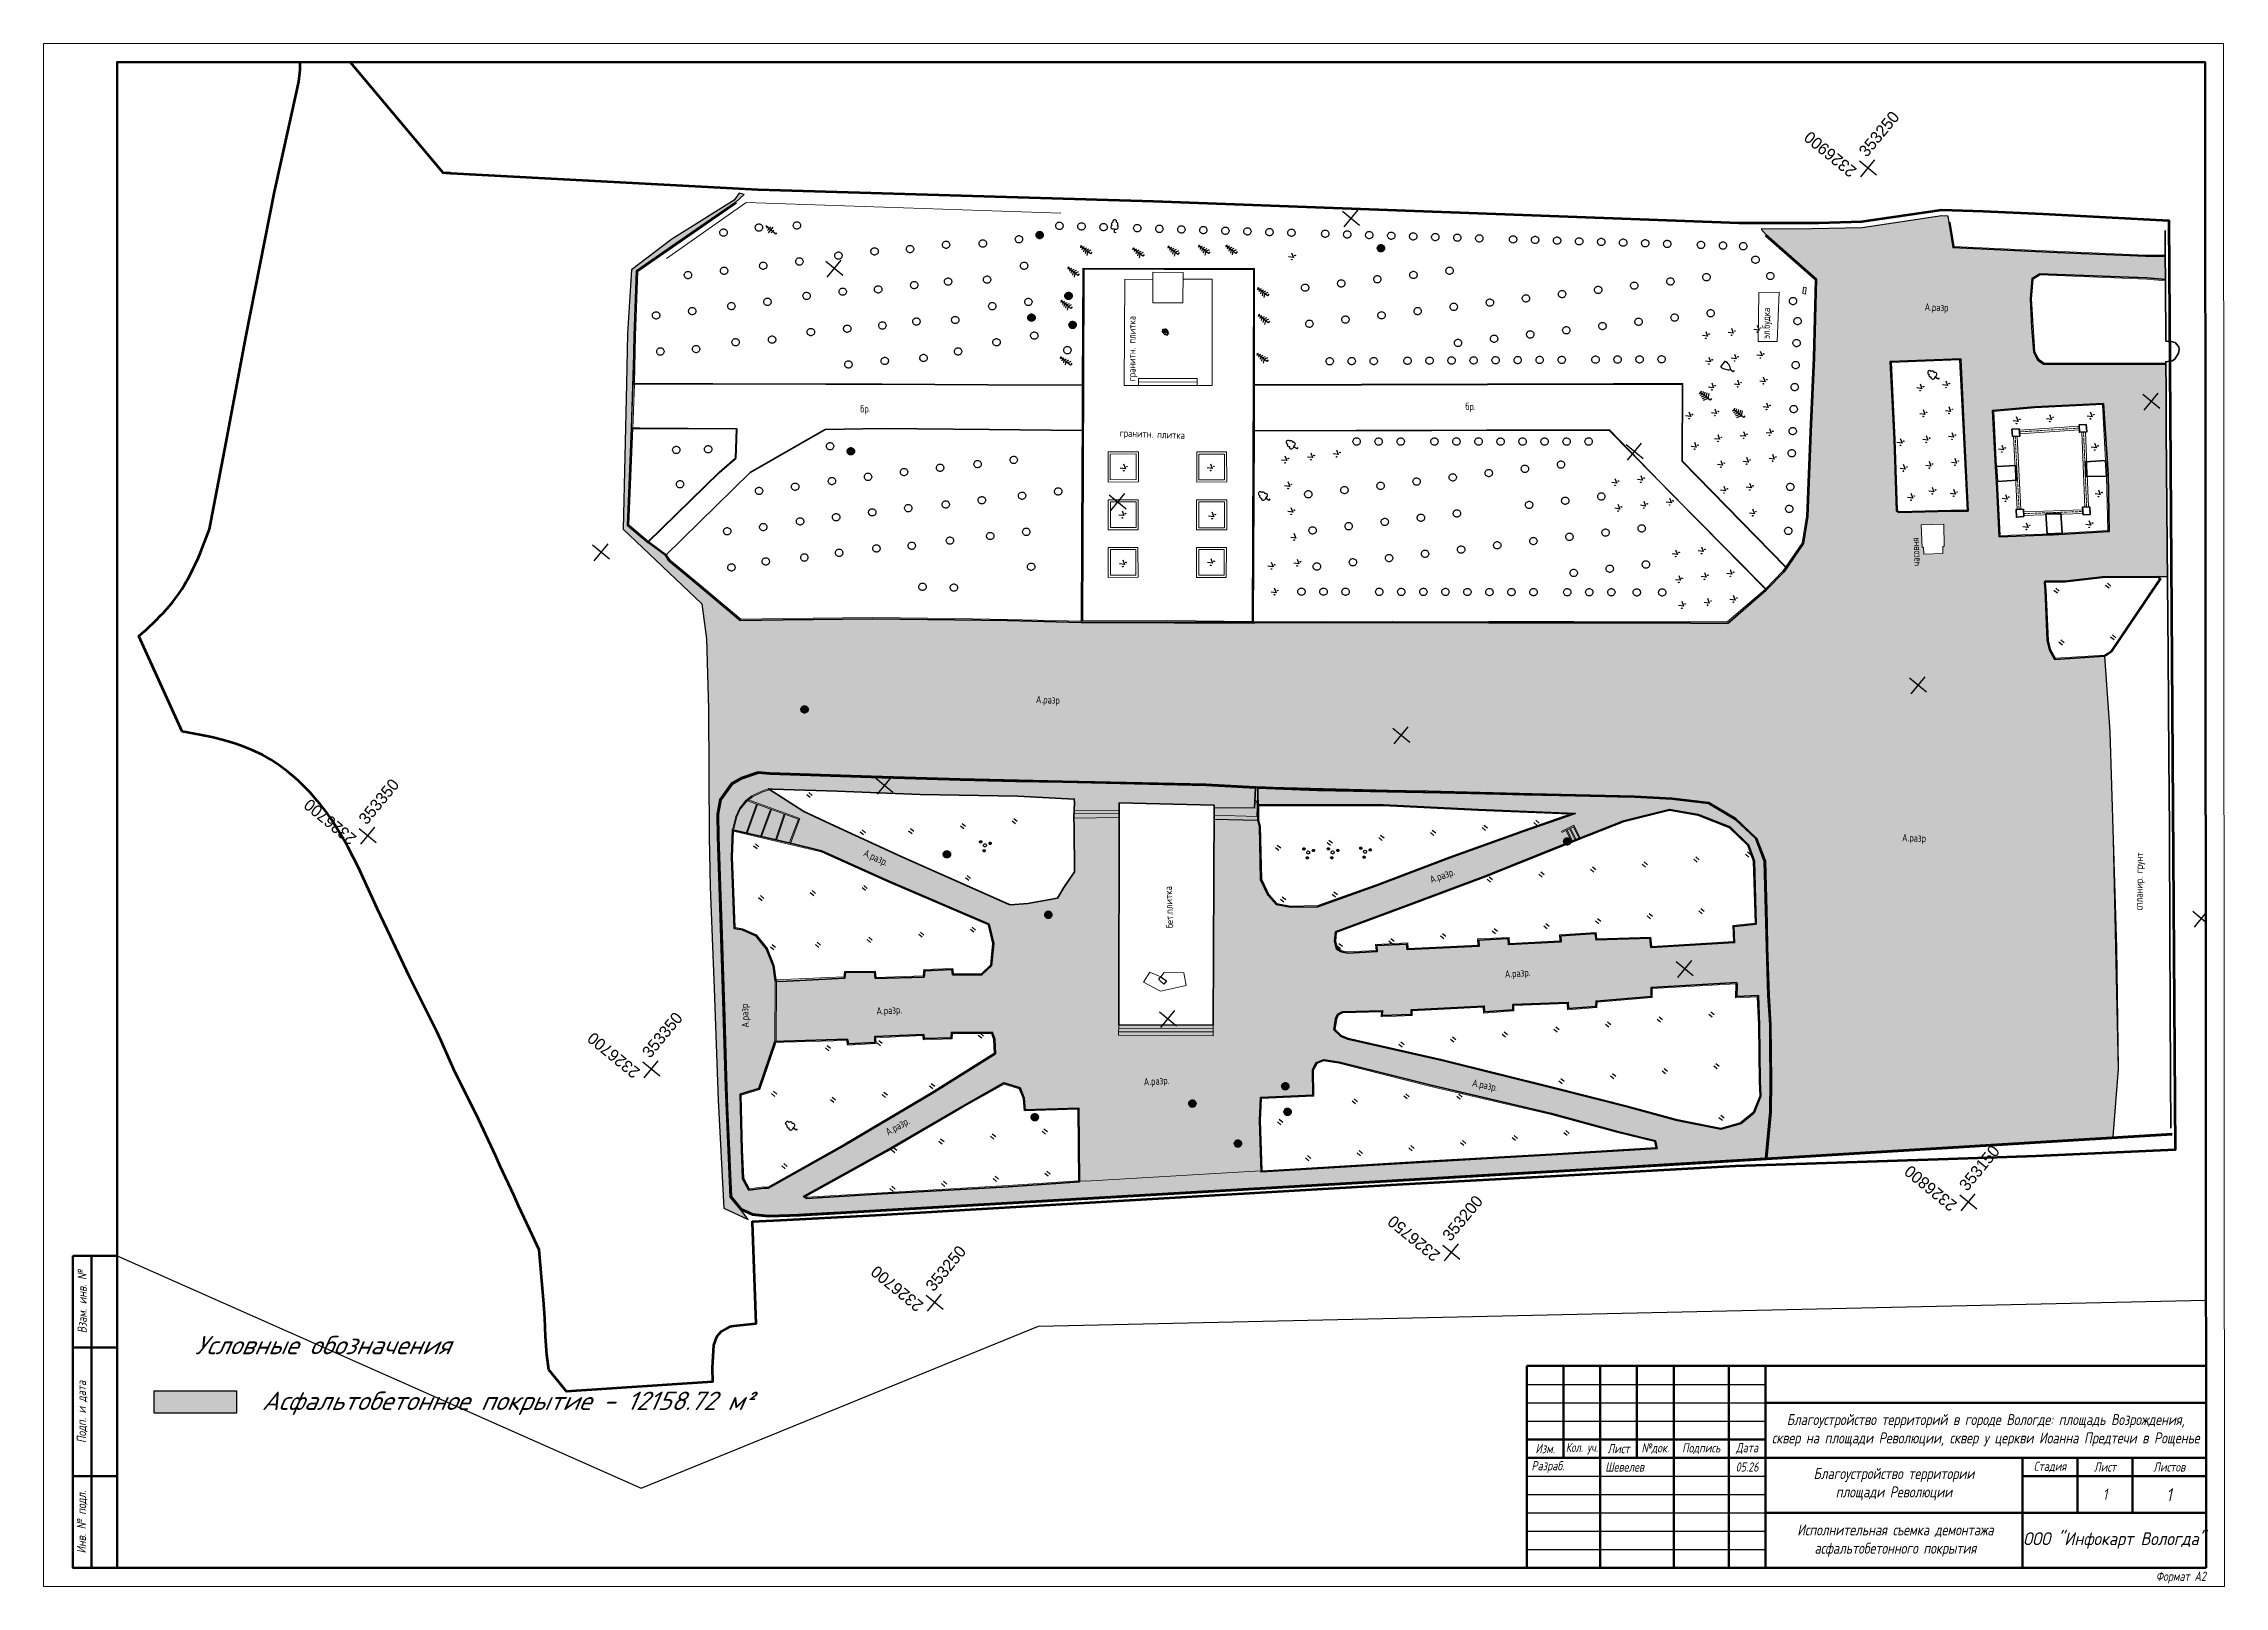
# Paper-space layout 'Лист2' of a CAD drawing. Header units: millimetres. Extents: x 0 to 594, y 0 to 420.
# The model-space entities are those that its viewports show. They can reach past a viewport. Long polylines and large blocks are cut down to what shows.
import ezdxf
from ezdxf.enums import TextEntityAlignment as Align

# ---------------------------------------------------------------- set-up
doc = ezdxf.new("R2010")
doc.units = ezdxf.units.MM
doc.linetypes.add('g_03x1', pattern=[4, 3, -1])
for name, color, linetype in [('03_Здания и строения', 7, 'Continuous'), ('06_Инженерно-технические сооружения', 7, 'Continuous'), ('10_Границы покрытий и угодий', 7, 'Continuous'), ('13_Растительность', 7, 'Continuous'), ('14_Ограждения', 7, 'Continuous'), ('19_Горизонтали', 7, 'Continuous'), ('44_Крышки колодцев', 7, 'Continuous'), ('pl_Планшетная_сетка', 7, 'Continuous'), ('Структурные линии', 7, 'Continuous')]:
    doc.layers.add(name, color=color, linetype=linetype)
doc.layers.add('0_ГРАНИЦЫ ПРОЕКТИРОВАНИЯ_Ном._пера__44', color=7, linetype='Continuous', lineweight=60, true_color=0x029e21)
doc.layers.add('ВЭ', color=7, linetype='Continuous', plot=False)
doc.layers.add('Рамка', color=7, linetype='Continuous', lineweight=13)
doc.styles.add('LIKE11', font='bm431.shx')
doc.styles.add('pragmai.shx', font='pragmai.shx')
doc.styles.add('гост тип А', font='isocpeui.ttf', dxfattribs={"width": 0.8})
doc.styles.add('Р_Р_Р_Р_Р_Р_Р_Р__Р_Р_Р_Р_Р__5', font='GOST type A')
doc.linetypes.add('atp_474_2a', pattern='A,0,[3,РћРїРѕСЂРЅС‹Р№ РїР»Р°РЅ1.Shx,S=0.039684,R=0,X=0,Y=5.42101e-20],-5.0002,0', length=5.0002)

psp = doc.layouts.new('Лист2')

# ---------------------------------------------------------------- texts
at = {"char_height": 2.5, "attachment_point": 5, "rotation": 90, "style": 'гост тип А'}
for s, insert, width in [('Взам. инв. №', (10.51, 77.51), 25), ('Подп. и дата', (10.51, 47.51), 35), ('Инв. № подл.', (10.51, 17.51), 25)]:
    psp.add_mtext(s, dxfattribs=dict(at, insert=insert, width=width))
at = {"insert": (589.01, 4.01), "char_height": 2.5, "attachment_point": 3, "style": 'гост тип А'}
psp.add_mtext('Формат A2', dxfattribs=at)
at = {"layer": 'Рамка', "lineweight": 30, "ltscale": 0.1, "style": 'гост тип А', "oblique": 10}
for s, p in [('Условные обозначения', (41.23, 65.7)), ('Асфальтобетонное покрытие - 12158.72 м²', (59.43, 50.53))]:
    psp.add_text(s, height=5, dxfattribs=at).set_placement(p, align=Align.MIDDLE_LEFT)
at = {"layer": 'Рамка', "lineweight": 30, "ltscale": 0.1, "style": 'гост тип А'}
for s, insert, char_height, width, attachment_point in [('\\pxqc;Благоустройство территорий в городе Вологде: площадь Возрождения, \\Pсквер на площади Революции, сквер у церкви Иоанна Предтечи в Рощенье', (529.01, 42.51), 3, 120, 5), ('Изм.', (409.01, 37.51), 2.5, 10, 5), ('{\\W0.75;Кол. уч.}', (419.01, 37.51), 2.5, 10, 5), ('Лист', (429.01, 37.51), 2.5, 10, 5), ('№док.', (439.01, 37.51), 2.5, 10, 5), ('Подпись', (451.51, 37.51), 2.5, 15, 5), ('Дата', (464.01, 37.51), 2.5, 10, 5), (' Разраб.', (404.01, 32.51), 2.5, 20, 4), ('Шевелев', (425.38, 32.51), 2.5, 20, 4), ('05.26', (464.01, 32.51), 2.5, 10, 5), ('Стадия', (546.51, 32.51), 2.5, 15, 5), ('Лист', (561.51, 32.51), 2.5, 15, 5), ('Листов', (579.01, 32.51), 2.5, 20, 5), ('1', (578.99, 24.98), 3.5, 15, 5), ('{\\W0.9;ООО "Инфокарт Вологда"}', (564.01, 12.51), 3.5, 50, 5)]:
    psp.add_mtext(s, dxfattribs=dict(at, insert=insert, char_height=char_height, width=width, attachment_point=attachment_point))
at = {"layer": 'Рамка', "lineweight": 30, "char_height": 3, "attachment_point": 5, "style": 'гост тип А'}
for s, insert, width in [('{\\C7;Благоустройство территории \\Pплощади Революции}', (504.01, 27.82), 70), ('{\\C7;1}', (561.54, 25.11), 69), ('{\\C7;Исполнительная съемка демонтажа асфальтобетонного покрытия}', (504.41, 12.49), 69)]:
    psp.add_mtext(s, dxfattribs=dict(at, insert=insert, width=width))

msp = doc.modelspace()

# ---------------------------------------------------------------- texts
at = {"layer": '10_Границы покрытий и угодий', "color": 7, "lineweight": 20, "ltscale": 0.5, "char_height": 1, "attachment_point": 4, "style": 'Р_Р_Р_Р_Р_Р_Р_Р__Р_Р_Р_Р_Р__5'}
for s, insert, rotation in [('\\A1;бр.', (2326787.4, 353335.05, 118.1), 309.8304), ('\\A1;гранитн. плитка', (2326814, 353308.87, 118.1), 39.3009), ('\\A1;гранитн. плитка', (2326807.32, 353305.68, 118.1), 307.3766), ('\\A1;А.разр', (2326712.61, 353293.59, 118.1), 42.0143), ('\\A1;А.разр.', (2326741.1, 353296.32), 285.1701), ('\\A1;А.разр', (2326772.07, 353291.45, 118.1), 307.3766), ('\\A1;А.разр.', (2326725.52, 353281.27, 118.1), 312.275), ('\\A1;А.разр.', (2326713.64, 353269.68, 118.1), 338.8294), ('\\A1;бр.', (2326840.02, 353271.62, 118.1), 309.8304), ('\\A1;бет.плитка', (2326759.71, 353257.69, 118.1), 41.5368), ('\\A1;А.разр.', (2326741.2, 353247.02, 118.1), 313.2689), ('\\A1;эл.будка', (2326873.32, 353245.83), 38.8115), ('\\A1;А.разр.', (2326787.25, 353234.36, 118.1), 328.8886), ('\\A1;А.разр', (2326890.23, 353231.95, 118.1), 307.3766), ('\\A1;А.разр.', (2326783.78, 353218.38, 118.1), 313.2689), ('\\A1;А.разр.', (2326769.55, 353212.43, 236.07), 297.7946), ('\\A1;часовня', (2326862.36, 353210.51, 118.1), 41.5368), ('\\A1;А.разр', (2326832.51, 353188.42, 118.1), 307.3766), ('\\A1;спланир. грунт', (2326845.55, 353157.21, 118.1), 38.9599)]:
    msp.add_mtext(s, dxfattribs=dict(at, insert=insert, rotation=rotation))
at = {"layer": 'pl_Планшетная_сетка', "color": 104, "style": 'pragmai.shx'}
for s, p in [('2326700', (2326699, 353351)), ('2326700', (2326849, 353351)), ('2326700', (2326699, 353301)), ('2326700', (2326699, 353251)), ('2326900', (2326899, 353251)), ('2326750', (2326749, 353201)), ('2326800', (2326799, 353151))]:
    msp.add_text(s, height=1.6, rotation=90, dxfattribs=at).set_placement(p)
for s, p in [('353350', (2326701, 353351)), ('353350', (2326851, 353351)), ('353350', (2326701, 353301)), ('353250', (2326701, 353251)), ('353250', (2326901, 353251)), ('353200', (2326751, 353201)), ('353150', (2326801, 353151))]:
    msp.add_text(s, height=1.6, dxfattribs=at).set_placement(p)

# ---------------------------------------------------------------- blocks, each defined once
blk = doc.blocks.new('A$C1BA45033')
at = {"lineweight": 50}
for p, q in [((-7, 85), (-7, 0)), ((-12, 60), (0, 60)), ((-12, 25), (0, 25))]:
    blk.add_line(p, q, dxfattribs=at)
blk.add_lwpolyline([(-12, 85), (0, 85), (0, 0), (-12, 0)], close=True, dxfattribs=at)
blk = doc.blocks.new('g_117')
h = blk.add_hatch(color=255)
h.paths.add_polyline_path([(-0.6, 0.7), (0.7, -0.6, 0.177899), (0.93, 0, 0.639215)])
h.paths.add_polyline_path([(-0.7, 0.6, 0.177899), (-0.93, 0, 0.639215), (0.6, -0.7)])
at = {"color": 0, "flags": 128}
blk.add_lwpolyline([(0.71, -0.71), (-0.71, 0.71)], dxfattribs=at)
at = {"color": 0}
blk.add_circle((0, 0), 1, dxfattribs=at)
at = {"style": 'LIKE11', "flags": 8}
for tag, height, p in [('Номер', 1.6, (0, 2.5)), ('Текст', 2, (1.78, 0.2)), ('Отметка кольца люка', 1.6, (0, -2)), ('Отметка земли (возле него)', 1.6, (0, -4)), ('Верх прокладки', 1.6, (0, -6)), ('Низ прокладки', 1.6, (0, -8))]:
    blk.add_attdef(tag, text='', height=height, dxfattribs=at).set_placement(p, align=Align.MIDDLE_LEFT)
blk = doc.blocks.new('g_395_1')
h = blk.add_hatch(color=0)
h.paths.add_polyline_path([(0.3, 1.5, 1), (-0.3, 1.5, 1)])
h.paths.add_polyline_path([(-1.6, -0.75, 1), (-1, -0.75, 1)])
h.paths.add_polyline_path([(1.6, -0.75, 1), (1, -0.75, 1)])
at = {"color": 0}
for centre, radius in [((0, 0), 0.4), ((0, 1.5), 0.3), ((-1.3, -0.75), 0.3), ((1.3, -0.75), 0.3)]:
    blk.add_circle(centre, radius, dxfattribs=at)
blk = doc.blocks.new('BL_333')
at = {"color": 0}
for p, q in [((-1.5, 0), (1.5, 0)), ((0, -1.5), (0, 1.5))]:
    blk.add_line(p, q, dxfattribs=at)

# ---------------------------------------------------------------- hatches: boundary and pattern name
at = {"lineweight": 35, "transparency": 33554559}
h = msp.add_hatch(color=8, dxfattribs=at)
h.dxf.hatch_style = 1
h.paths.add_polyline_path([(2326787.22, 353175), (2326819.42, 353140.39), (2326827.05, 353145.75), (2326850.68, 353166.07), (2326861.72, 353175.77), (2326869.21, 353182.86), (2326864.54, 353187.86), (2326865.12, 353189.24), (2326865.88, 353190.27), (2326870.99, 353194.86), (2326871.74, 353195.58), (2326871.91, 353195.64), (2326873.67, 353193.56), (2326877.37, 353189.98), (2326882.25, 353184.11), (2326883.01, 353183.18), (2326886.17, 353185.82), (2326898.33, 353195.99), (2326902.53, 353199.47), (2326905.19, 353201.72), (2326894.62, 353214.57), (2326894.55, 353215.46), (2326895.01, 353216.63), (2326897.35, 353218.92), (2326900.32, 353221.6), (2326902.63, 353223.21), (2326903.77, 353222.79), (2326905.18, 353220.9), (2326912.6, 353211.18), (2326914.05, 353209.07), (2326916.47, 353211.1), (2326914.78, 353213.17), (2326907.51, 353222.79), (2326905.13, 353225.97), (2326899.02, 353234.17), (2326901.34, 353236.75), (2326901.91, 353237.39), (2326901.38, 353238.09), (2326893.24, 353245.43), (2326888.8, 353250.59), (2326884.37, 353255.93), (2326884.18, 353254.94), (2326883.89, 353245.78), (2326875.46, 353239.23), (2326867.37, 353233.15), (2326858.21, 353226.19), (2326854.97, 353224.3), (2326850.32, 353223.89), (2326846.86, 353224.18), (2326840.03, 353225.37), (2326826.77, 353241.57), (2326819.4, 353250.55), (2326811.12, 353260.7), (2326799.16, 353275.16), (2326792.19, 353283.6), (2326784.18, 353293.43), (2326777.97, 353301.35), (2326773.5, 353306.96), (2326766.51, 353315.64), (2326754.87, 353329.45), (2326754.96, 353342.09), (2326755.23, 353342.91), (2326755.07, 353345.92), (2326755.1, 353349.53), (2326765.66, 353357.53), (2326782.65, 353370.59), (2326798.45, 353366.11), (2326799.98, 353365.9), (2326799.69, 353366.51), (2326798.53, 353366.43), (2326789.03, 353369.62), (2326782.33, 353371.22), (2326775.23, 353366.1), (2326769.91, 353361.9), (2326754.34, 353349.64), (2326753.3, 353334.94), (2326750.03, 353331.41), (2326742.83, 353325.13), (2326729.43, 353313.97), (2326724.29, 353309.58), (2326713.92, 353300.37), (2326702.57, 353290.28), (2326691.66, 353280.34), (2326692.59, 353276.82), (2326692.97, 353278.42), (2326693.39, 353280.65), (2326698.11, 353284.87), (2326704.55, 353290.62), (2326710.09, 353295.47), (2326714.56, 353299.39), (2326725.07, 353308.63), (2326730.35, 353313.3), (2326732.52, 353315.14), (2326734.3, 353316.13), (2326737.01, 353316.29), (2326738.47, 353315.75), (2326740.51, 353314.46), (2326741.43, 353313.18), (2326749.84, 353302.22), (2326757.26, 353292.6), (2326765.92, 353281.64), (2326778, 353266.29), (2326782.17, 353260.63), (2326805.21, 353231.17), (2326813.82, 353220.22), (2326816.83, 353216.11), (2326819.57, 353211.87), (2326820.21, 353207.64), (2326819.96, 353203.75), (2326818.31, 353200.85), (2326811.9, 353195.28), (2326809.41, 353193.12), (2326804.53, 353188.86), (2326801.58, 353186.11), (2326795.74, 353181.21), (2326792.42, 353178.54)])
h.paths.add_polyline_path([(2326872.64, 353209.77), (2326871.14, 353211.61), (2326866.52, 353216.92), (2326866.42, 353217.3), (2326873.77, 353223.77), (2326881.63, 353230.93), (2326888.01, 353223.76), (2326880.09, 353216.55)], flags=16)
h.paths.add_polyline_path([(2326867.14, 353213.55), (2326869.16, 353211.24), (2326866.87, 353209.25), (2326866.73, 353209.42), (2326865.97, 353208.79), (2326864.25, 353210.73), (2326864.98, 353211.34), (2326864.84, 353211.5)], flags=16)
h.paths.add_polyline_path([(2326878.17, 353209.36), (2326879.68, 353210.75), (2326885.35, 353215.93), (2326889.37, 353211.81), (2326895.67, 353204.89), (2326888.62, 353198.24), (2326882.69, 353193.21), (2326877.5, 353198.8), (2326876.55, 353199.87), (2326872.64, 353204.31)], flags=16)
h = msp.add_hatch(color=8, dxfattribs=at)
h.dxf.hatch_style = 1
h.paths.add_polyline_path([(2326693.15, 353278.43), (2326693.61, 353276.78), (2326694.78, 353275.02), (2326696.89, 353272.6), (2326700.13, 353269.05), (2326702.62, 353266.37), (2326706.23, 353262.46), (2326710.64, 353257.69), (2326721.72, 353245.73), (2326728, 353238.93), (2326738.88, 353227.17), (2326750.91, 353214.18), (2326760.28, 353204.05), (2326763.99, 353200.05), (2326770.13, 353193.41), (2326778.71, 353184.14), (2326787.11, 353175.12), (2326790.02, 353177.09), (2326792.33, 353178.66), (2326795.64, 353181.33), (2326799.44, 353184.51), (2326801.48, 353186.22), (2326804.43, 353188.97), (2326808.02, 353192.1), (2326809.31, 353193.23), (2326811.98, 353195.56), (2326813.75, 353197.09), (2326816.16, 353199.18), (2326818.19, 353200.95), (2326819.81, 353203.79), (2326820.06, 353207.63), (2326819.43, 353211.82), (2326816.71, 353216.03), (2326813.7, 353220.13), (2326812.27, 353221.95), (2326810.25, 353224.52), (2326804.44, 353231.91), (2326800.42, 353237.03), (2326792.83, 353246.64), (2326790, 353250.2), (2326786.94, 353254.04), (2326782.06, 353260.54), (2326777.86, 353266.18), (2326771.82, 353273.85), (2326765.78, 353281.53), (2326761.78, 353286.59), (2326757.12, 353292.49), (2326753.55, 353297.11), (2326749.7, 353302.11), (2326746.02, 353306.9), (2326742.53, 353311.45), (2326741.29, 353313.07), (2326740.38, 353314.33), (2326738.39, 353315.59), (2326736.99, 353316.11), (2326734.35, 353315.95), (2326732.62, 353314.99), (2326730.27, 353312.99), (2326728.29, 353311.24), (2326725.19, 353308.5), (2326720.29, 353304.19), (2326717.02, 353301.31), (2326711.83, 353296.76), (2326706.87, 353292.41), (2326702.54, 353288.6), (2326698.24, 353284.75), (2326695.67, 353282.45), (2326693.56, 353280.56)])
h.paths.add_polyline_path([(2326802.49, 353223.52), (2326805.84, 353221.68), (2326810.31, 353219.21), (2326815.44, 353215.38), (2326817.41, 353211.94), (2326818.86, 353207.45), (2326818.56, 353204.04), (2326817.36, 353202), (2326810.88, 353196.36), (2326808.71, 353198.5), (2326807.08, 353197.03), (2326799.32, 353205.39), (2326800.21, 353206.3), (2326795.37, 353211.83), (2326795.96, 353212.45), (2326792.73, 353215.89), (2326792.13, 353215.32), (2326787.29, 353220.64), (2326787.91, 353221.19), (2326785.2, 353224.16), (2326784.59, 353223.58), (2326777.99, 353230.86), (2326778.53, 353231.38), (2326775.79, 353234.4), (2326775.21, 353233.84), (2326772.5, 353236.79), (2326772.08, 353237.56), (2326771.95, 353238.33), (2326772.59, 353239.2), (2326773.68, 353239.93), (2326782.92, 353234.56), (2326792.57, 353228.98)], flags=16)
h.paths.add_polyline_path([(2326793.23, 353181.01), (2326790.88, 353180.24), (2326788.63, 353180.69), (2326786.27, 353182.33), (2326783.41, 353187.68), (2326780.5, 353194.13), (2326776.21, 353203.17), (2326769.37, 353217.6), (2326763.47, 353229.33), (2326763.32, 353229.78), (2326763.12, 353230.38), (2326763.23, 353231.61), (2326764.53, 353232.38), (2326765.17, 353232.57), (2326765.23, 353232.55), (2326765.87, 353232.27), (2326769.45, 353228.16), (2326768.92, 353227.76), (2326771.52, 353224.81), (2326772.02, 353225.22), (2326778.74, 353217.87), (2326778.14, 353217.32), (2326780.82, 353214.53), (2326781.37, 353214.99), (2326786.4, 353209.34), (2326785.78, 353208.79), (2326788.34, 353206.08), (2326788.95, 353206.53), (2326794.18, 353201.14), (2326795.14, 353201.91), (2326803.06, 353193.33), (2326802.91, 353193.17), (2326801.59, 353192.14), (2326803.56, 353189.94), (2326800.58, 353187.3), (2326794.69, 353182.32)], flags=16)
h.paths.add_polyline_path([(2326713.61, 353289.37), (2326707.29, 353287), (2326705.07, 353288.49), (2326699.34, 353283.52), (2326696.43, 353280.94), (2326695.76, 353279.28), (2326697.25, 353277.89), (2326697.6, 353277.41), (2326708.86, 353273.03), (2326721.78, 353268.36), (2326731.43, 353265.14), (2326732.88, 353266.47), (2326733.39, 353267.35), (2326729.86, 353271.61), (2326729.25, 353271.18), (2326726.84, 353273.96), (2326727.25, 353274.34), (2326722.78, 353279.3), (2326722.18, 353278.8), (2326719.72, 353281.45), (2326720.14, 353281.94), (2326714.44, 353288.47)], flags=16)
h.paths.add_polyline_path([(2326720.03, 353294.59), (2326721.42, 353296.14), (2326722.62, 353298.25), (2326723.09, 353300.53), (2326722.54, 353302.46), (2326721.98, 353303.46), (2326729.22, 353309.89), (2326732.2, 353312.17), (2326735.95, 353304.57), (2326737.7, 353300.98), (2326740.34, 353291.37), (2326744.49, 353277.02), (2326742.86, 353274.86), (2326740.33, 353273.15), (2326738.53, 353273.38), (2326736.02, 353276.48), (2326736.51, 353277), (2326734.03, 353279.75), (2326733.31, 353279.28), (2326728.92, 353284.29), (2326729.53, 353284.89), (2326726.96, 353287.94), (2326726.35, 353287.52), (2326720.4, 353294)], flags=16)
h.paths.add_polyline_path([(2326764.68, 353278.58), (2326765.01, 353278.88), (2326760.41, 353285.06), (2326752.15, 353295.49), (2326745.32, 353304.5), (2326739.98, 353311.44), (2326739.6, 353311.92), (2326740.32, 353306.24), (2326741.29, 353302.42), (2326744.04, 353292.02), (2326747.56, 353279.27), (2326748.18, 353277.06), (2326748.34, 353276.47), (2326750, 353274.73), (2326753.14, 353272.09), (2326754.8, 353272.32), (2326757.38, 353272.54), (2326762.03, 353276.43), (2326763.06, 353277.32)], flags=16)
h.paths.add_polyline_path([(2326778.67, 353257.76), (2326778.18, 353257.05), (2326772.68, 353252.32), (2326771.68, 353250.15), (2326771.42, 353248.53), (2326772.36, 353246.78), (2326774.76, 353243.98), (2326782.01, 353239.64), (2326791.35, 353234.31), (2326800.43, 353228.87), (2326806.86, 353224.95), (2326798.87, 353235.53), (2326791.16, 353245.9), (2326780.31, 353259.09), (2326782.17, 353260.63)], flags=16)
h.paths.add_polyline_path([(2326745.13, 353254.64), (2326753.29, 353244.72), (2326776.47, 353263.66), (2326768.51, 353273.81)], flags=16)
h.paths.add_polyline_path([(2326725.23, 353245.22), (2326732.92, 353251.66), (2326728.12, 353257.15), (2326729.22, 353258.27), (2326729.97, 353259.6), (2326729.1, 353261.72), (2326723.1, 353264.05), (2326711.83, 353268.2), (2326699.8, 353272.97), (2326699.9, 353272.46), (2326706.88, 353264.93), (2326718.55, 353252.3)], flags=16)
h.paths.add_polyline_path([(2326742.88, 353227.77), (2326747.26, 353231.59), (2326749.75, 353233.48), (2326754.53, 353228.19), (2326757.17, 353230.43), (2326758.25, 353230.62), (2326759.21, 353230.08), (2326760.28, 353228.27), (2326765.81, 353216.6), (2326773.28, 353201.49), (2326777.03, 353193.16), (2326779.4, 353188.21), (2326778.73, 353187.36), (2326741.99, 353226.99)], flags=16)

# ---------------------------------------------------------------- linework, layer by layer
at = {"color": 0, "lineweight": 30, "elevation": 118.67, "flags": 128}
msp.add_lwpolyline([(2326787.22, 353175), (2326819.42, 353140.39), (2326827.05, 353145.75), (2326850.68, 353166.07), (2326861.72, 353175.77), (2326869.21, 353182.86), (2326864.54, 353187.86), (2326865.12, 353189.24), (2326865.88, 353190.27), (2326870.99, 353194.86), (2326871.74, 353195.58), (2326871.91, 353195.64), (2326873.67, 353193.56), (2326877.37, 353189.98), (2326882.25, 353184.11), (2326883.01, 353183.18), (2326886.17, 353185.82), (2326898.33, 353195.99), (2326902.53, 353199.47), (2326905.19, 353201.72), (2326894.62, 353214.57), (2326894.55, 353215.46), (2326895.01, 353216.63), (2326897.35, 353218.92), (2326900.32, 353221.6), (2326902.63, 353223.21), (2326903.77, 353222.79), (2326905.18, 353220.9), (2326912.6, 353211.18), (2326914.05, 353209.07), (2326916.47, 353211.1), (2326914.78, 353213.17), (2326907.51, 353222.79), (2326905.13, 353225.97), (2326899.02, 353234.17), (2326901.34, 353236.75), (2326901.91, 353237.39), (2326901.38, 353238.09), (2326893.24, 353245.43), (2326888.8, 353250.59), (2326884.37, 353255.93), (2326884.18, 353254.94), (2326883.89, 353245.78), (2326875.46, 353239.23), (2326867.37, 353233.15), (2326858.21, 353226.19), (2326854.97, 353224.3), (2326850.32, 353223.89), (2326846.86, 353224.18), (2326840.03, 353225.37), (2326826.77, 353241.57), (2326819.4, 353250.55), (2326811.12, 353260.7), (2326799.16, 353275.16), (2326792.19, 353283.6), (2326784.18, 353293.43), (2326777.97, 353301.35), (2326773.5, 353306.96), (2326766.51, 353315.64), (2326754.87, 353329.45), (2326754.96, 353342.09), (2326755.23, 353342.91), (2326755.07, 353345.92), (2326755.1, 353349.53), (2326765.66, 353357.53), (2326782.65, 353370.59), (2326798.45, 353366.11), (2326799.98, 353365.9), (2326799.69, 353366.51), (2326798.53, 353366.43), (2326789.03, 353369.62), (2326782.33, 353371.22), (2326775.23, 353366.1), (2326769.91, 353361.9), (2326754.34, 353349.64), (2326753.3, 353334.94), (2326750.03, 353331.41), (2326742.83, 353325.13), (2326729.43, 353313.97), (2326724.29, 353309.58), (2326713.92, 353300.37), (2326702.57, 353290.28), (2326691.66, 353280.34), (2326692.59, 353276.82), (2326692.97, 353278.42), (2326693.39, 353280.65), (2326698.11, 353284.87), (2326704.55, 353290.62), (2326710.09, 353295.47), (2326714.56, 353299.39), (2326725.07, 353308.63), (2326730.35, 353313.3), (2326732.52, 353315.14), (2326734.3, 353316.13), (2326737.01, 353316.29), (2326738.47, 353315.75), (2326740.51, 353314.46), (2326741.43, 353313.18), (2326749.84, 353302.22), (2326757.26, 353292.6), (2326765.92, 353281.64), (2326778, 353266.29), (2326782.17, 353260.63), (2326805.21, 353231.17), (2326813.82, 353220.22), (2326816.83, 353216.11), (2326819.57, 353211.87), (2326820.21, 353207.64), (2326819.96, 353203.75), (2326818.31, 353200.85), (2326811.9, 353195.28), (2326809.41, 353193.12), (2326804.53, 353188.86), (2326801.58, 353186.11), (2326795.74, 353181.21), (2326792.42, 353178.54)], close=True, dxfattribs=at)
at = {"color": 0, "lineweight": 35, "elevation": 118.67, "flags": 128}
msp.add_lwpolyline([(2326693.15, 353278.43), (2326693.61, 353276.78), (2326694.78, 353275.02), (2326696.89, 353272.6), (2326700.13, 353269.05), (2326702.62, 353266.37), (2326706.23, 353262.46), (2326710.64, 353257.69), (2326721.72, 353245.73), (2326728, 353238.93), (2326738.88, 353227.17), (2326750.91, 353214.18), (2326760.28, 353204.05), (2326763.99, 353200.05), (2326770.13, 353193.41), (2326778.71, 353184.14), (2326787.11, 353175.12), (2326790.02, 353177.09), (2326792.33, 353178.66), (2326795.64, 353181.33), (2326799.44, 353184.51), (2326801.48, 353186.22), (2326804.43, 353188.97), (2326808.02, 353192.1), (2326809.31, 353193.23), (2326811.98, 353195.56), (2326813.75, 353197.09), (2326816.16, 353199.18), (2326818.19, 353200.95), (2326819.81, 353203.79), (2326820.06, 353207.63), (2326819.43, 353211.82), (2326816.71, 353216.03), (2326813.7, 353220.13), (2326812.27, 353221.95), (2326810.25, 353224.52), (2326804.44, 353231.91), (2326800.42, 353237.03), (2326792.83, 353246.64), (2326790, 353250.2), (2326786.94, 353254.04), (2326782.06, 353260.54), (2326777.86, 353266.18), (2326771.82, 353273.85), (2326765.78, 353281.53), (2326761.78, 353286.59), (2326757.12, 353292.49), (2326753.55, 353297.11), (2326749.7, 353302.11), (2326746.02, 353306.9), (2326742.53, 353311.45), (2326741.29, 353313.07), (2326740.38, 353314.33), (2326738.39, 353315.59), (2326736.99, 353316.11), (2326734.35, 353315.95), (2326732.62, 353314.99), (2326730.27, 353312.99), (2326728.29, 353311.24), (2326725.19, 353308.5), (2326720.29, 353304.19), (2326717.02, 353301.31), (2326711.83, 353296.76), (2326706.87, 353292.41), (2326702.54, 353288.6), (2326698.24, 353284.75), (2326695.67, 353282.45), (2326693.56, 353280.56)], close=True, dxfattribs=at)
at = {"elevation": 119.34, "flags": 128}
msp.add_lwpolyline([(2326784.4, 353293.41), (2326792.8, 353300.25)], dxfattribs=at)
at = {"elevation": 118.97}
msp.add_lwpolyline([(2326776.18, 353263.44), (2326774.99, 353262.45)], dxfattribs=at)
msp.add_lwpolyline([(2326776.19, 353263.43), (2326774.99, 353262.45), (2326778.67, 353257.76), (2326780.31, 353259.09), (2326782.05, 353260.54), (2326781.88, 353260.78), (2326779.65, 353259.14)], close=True, dxfattribs=at)
at = {"flags": 128}
msp.add_lwpolyline([(2326819.42, 353140.39), (2326827.05, 353145.75), (2326839.63, 353156.38), (2326861.72, 353175.77), (2326869.21, 353182.86), (2326864.54, 353187.86), (2326865.12, 353189.24), (2326865.88, 353190.27), (2326870.99, 353194.86), (2326871.74, 353195.58), (2326871.91, 353195.64), (2326873.67, 353193.56), (2326877.37, 353189.98), (2326882.25, 353184.11), (2326883.01, 353183.18)], dxfattribs=at)
at = {"layer": '03_Здания и строения', "color": 7, "linetype": 'Continuous', "lineweight": 20, "ltscale": 0.5, "elevation": 118.87, "flags": 128}
msp.add_lwpolyline([(2326872.3, 353246.55), (2326873.93, 353244.55), (2326879.27, 353248.61), (2326877.49, 353250.7)], close=True, dxfattribs=at)
at = {"layer": '03_Здания и строения', "color": 7, "linetype": 'Continuous', "lineweight": 20, "ltscale": 0.5, "elevation": 119.14, "flags": 128}
msp.add_lwpolyline([(2326881.18, 353246), (2326881.38, 353245.66), (2326882.11, 353246.16), (2326881.91, 353246.47), (2326881.18, 353246)], dxfattribs=at)
at = {"layer": '03_Здания и строения', "color": 7, "linetype": 'Continuous', "lineweight": 20, "ltscale": 0.5}
msp.add_polyline3d([(2326867.14, 353213.55, 119.85), (2326869.16, 353211.24, 119.74), (2326866.87, 353209.25, 119.42), (2326866.73, 353209.42, 119.33), (2326865.97, 353208.79, 118.94), (2326864.25, 353210.73, 118.99), (2326864.98, 353211.34, 119.43), (2326864.84, 353211.5, 119.53), (2326867.14, 353213.55, 119.85)], dxfattribs=at)
at = {"layer": '06_Инженерно-технические сооружения', "color": 7, "linetype": 'Continuous', "lineweight": 20, "ltscale": 0.5, "flags": 128}
for points, elevation in [([(2326884, 353254.95), (2326883.71, 353245.87), (2326875.35, 353239.37), (2326867.26, 353233.29), (2326858.1, 353226.34), (2326854.91, 353224.48), (2326850.3, 353224.07), (2326846.89, 353224.36), (2326840.13, 353225.54), (2326833.83, 353233.26), (2326826.91, 353241.68), (2326819.54, 353250.66), (2326811.26, 353260.81), (2326799.08, 353275.48), (2326791.81, 353284.48), (2326784.4, 353293.41), (2326778.11, 353301.46), (2326773.64, 353307.07), (2326766.65, 353315.75), (2326758.81, 353325.1), (2326755.05, 353329.52), (2326755.15, 353337.28), (2326755.14, 353342.06), (2326755.41, 353342.89), (2326755.25, 353345.92), (2326755.28, 353349.44), (2326765.77, 353357.39), (2326770.59, 353361.06), (2326775.75, 353365.09), (2326782.67, 353370.4), (2326788.89, 353368.66), (2326798.39, 353365.94)], 118.9), ([(2326765.66, 353357.53), (2326770.47, 353361.2)], 119.72), ([(2326755.08, 353346), (2326768.64, 353344.5), (2326771.49, 353344.02), (2326774.62, 353346.42), (2326766.33, 353356.61), (2326765.6, 353357.48)], 119.72), ([(2326755.07, 353345.92), (2326755.23, 353342.91)], 119.72), ([(2326784.18, 353293.43), (2326792.71, 353300.37), (2326800.98, 353307.13), (2326804.46, 353309.98), (2326809.19, 353313.84), (2326821.56, 353323.91), (2326836.33, 353305.86), (2326836.38, 353305.8), (2326824.13, 353295.74), (2326819.32, 353291.79), (2326819.26, 353291.74), (2326799.17, 353275.37)], 119.36), ([(2326744.33, 353277.05), (2326740.2, 353291.33), (2326737.56, 353300.93), (2326735.82, 353304.5), (2326732.15, 353311.94), (2326729.32, 353309.77), (2326722.17, 353303.43), (2326722.68, 353302.52), (2326723.24, 353300.54), (2326722.76, 353298.21), (2326721.54, 353296.05), (2326720.23, 353294.59), (2326726.37, 353287.72), (2326726.99, 353288.14), (2326729.73, 353284.88), (2326729.13, 353284.28), (2326733.34, 353279.48), (2326734.06, 353279.95), (2326736.71, 353277), (2326736.22, 353276.47), (2326738.61, 353273.52), (2326740.29, 353273.31), (2326742.76, 353274.97), (2326744.33, 353277.05)], 119.1), ([(2326732.2, 353312.17), (2326733.89, 353312.97), (2326735.03, 353313.28), (2326736.43, 353313.29), (2326737.43, 353313.06), (2326738.89, 353312.4), (2326739.6, 353311.92)], 119.1), ([(2326732.27, 353312.04), (2326733.94, 353312.82), (2326735.05, 353313.13), (2326736.41, 353313.14), (2326737.39, 353312.92), (2326738.82, 353312.27), (2326739.63, 353311.72)], 119.1), ([(2326736.54, 353313.11), (2326739.03, 353306.14)], 119.1), ([(2326736.71, 353313.07), (2326739.22, 353306.05)], 119.1), ([(2326713.61, 353289.37), (2326720.03, 353294.59)], 118.69), ([(2326713.71, 353289.26), (2326720.12, 353294.45)], 118.69), ([(2326851.01, 353224.13), (2326853.18, 353244.14), (2326861.37, 353250.82), (2326855.36, 353258.12), (2326844.4, 353271.34), (2326833.45, 353284.57), (2326824.19, 353295.79)], 118.83), ([(2326819.26, 353291.74), (2326850.06, 353254.51), (2326846.9, 353224.36)], 119.19), ([(2326696.56, 353280.85), (2326695.94, 353279.32), (2326697.36, 353277.99), (2326697.7, 353277.53), (2326708.91, 353273.17), (2326721.83, 353268.5), (2326731.39, 353265.31), (2326732.76, 353266.57), (2326733.21, 353267.33), (2326729.83, 353271.41), (2326729.23, 353270.98), (2326726.63, 353273.97), (2326727.04, 353274.35), (2326722.77, 353279.09), (2326722.17, 353278.59), (2326719.52, 353281.45), (2326719.94, 353281.94), (2326714.33, 353288.37), (2326713.57, 353289.19), (2326707.27, 353286.83), (2326705.08, 353288.3), (2326699.44, 353283.41), (2326696.56, 353280.85)], 118.64), ([(2326806.27, 353225.49), (2326798.75, 353235.44), (2326791.04, 353245.81), (2326780.29, 353258.88), (2326778.78, 353257.66), (2326778.29, 353256.95), (2326772.8, 353252.23), (2326771.82, 353250.11), (2326771.58, 353248.56), (2326772.48, 353246.87), (2326774.86, 353244.1), (2326782.09, 353239.77), (2326791.43, 353234.44), (2326800.51, 353229), (2326806.27, 353225.49)], 118.75), ([(2326772.22, 353237.61), (2326772.62, 353236.88), (2326775.22, 353234.05), (2326775.8, 353234.62), (2326778.74, 353231.37), (2326778.2, 353230.85), (2326784.6, 353223.79), (2326785.21, 353224.37), (2326788.12, 353221.18), (2326787.5, 353220.63), (2326792.14, 353215.53), (2326792.74, 353216.1), (2326796.17, 353212.45), (2326795.57, 353211.83), (2326800.42, 353206.3), (2326799.53, 353205.39), (2326807.09, 353197.24), (2326808.71, 353198.71), (2326810.89, 353196.56), (2326817.24, 353202.1), (2326818.41, 353204.09), (2326818.71, 353207.43), (2326817.27, 353211.88), (2326815.33, 353215.28), (2326810.23, 353219.08), (2326805.77, 353221.55), (2326802.42, 353223.39), (2326792.5, 353228.85), (2326782.84, 353234.43), (2326773.69, 353239.75), (2326772.7, 353239.09), (2326772.11, 353238.29), (2326772.22, 353237.61)], 117.98), ([(2326901.45, 353236.65), (2326899.22, 353234.16), (2326906.09, 353224.94), (2326914.9, 353213.26), (2326916.59, 353211.2)], 118.91), ([(2326742.21, 353226.98), (2326747.35, 353231.47), (2326749.73, 353233.28), (2326754.52, 353227.98), (2326757.24, 353230.29), (2326758.22, 353230.46), (2326759.1, 353229.97)], 118.18), ([(2326759.1, 353229.97), (2326760.15, 353228.2), (2326765.67, 353216.53), (2326773.14, 353201.43), (2326776.89, 353193.1), (2326779.22, 353188.23), (2326778.72, 353187.59), (2326769.05, 353197.99), (2326757.04, 353211.01), (2326742.21, 353226.98)], 117.97), ([(2326872.66, 353209.99), (2326879.99, 353216.66), (2326887.8, 353223.77), (2326881.62, 353230.72), (2326873.87, 353223.66), (2326866.59, 353217.25), (2326866.66, 353216.99), (2326871.25, 353211.71), (2326872.66, 353209.99)], 118.89), ([(2326905.31, 353201.82), (2326894.77, 353214.63), (2326894.7, 353215.44), (2326895.14, 353216.54), (2326900.41, 353221.48), (2326902.65, 353223.04), (2326903.68, 353222.66), (2326912.48, 353211.09), (2326913.93, 353208.97)], 118.82), ([(2326882.7, 353193.42), (2326888.26, 353198.27), (2326889.85, 353199.74), (2326895.46, 353204.9), (2326889.26, 353211.71), (2326885.34, 353215.72), (2326879.78, 353210.64), (2326878.27, 353209.25), (2326872.85, 353204.3), (2326876.66, 353199.97), (2326877.1, 353199.5), (2326878.46, 353197.98), (2326882.7, 353193.42)], 118.99), ([(2326864.72, 353187.89), (2326865.25, 353189.17), (2326865.99, 353190.17), (2326871.09, 353194.75), (2326871.82, 353195.45), (2326871.86, 353195.46), (2326873.56, 353193.46), (2326877.26, 353189.88), (2326882.09, 353184.06), (2326882.06, 353183.82), (2326870.28, 353182.69), (2326869.29, 353182.99), (2326864.72, 353187.89)], 118.7)]:
    msp.add_lwpolyline(points, dxfattribs=dict(at, elevation=elevation))
for points in [[(2326829.06, 353312.41), (2326831.57, 353309.35), (2326820.4, 353300.16), (2326812.8, 353309.43), (2326824.03, 353318.55), (2326826.44, 353315.57)], [(2326733.06, 353310.43), (2326736.99, 353311.85)], [(2326733.12, 353310.3), (2326737.04, 353311.71)], [(2326733.94, 353308.64), (2326737.67, 353309.96)], [(2326734.01, 353308.51), (2326737.72, 353309.82)], [(2326814.04, 353307.92), (2326814.77, 353308.53), (2326819.85, 353302.34), (2326819.11, 353301.73)], [(2326734.86, 353306.78), (2326738.33, 353308.11)], [(2326734.92, 353306.65), (2326738.38, 353307.97)], [(2326735.72, 353305.04), (2326739.03, 353306.14)], [(2326735.79, 353304.9), (2326739.22, 353306.05)], [(2326814.41, 353308.23), (2326819.48, 353302.03)], [(2326762.98, 353277.24), (2326766.96, 353272.54)], [(2326763.48, 353277.62), (2326767.36, 353272.86)], [(2326763.81, 353277.87), (2326767.68, 353273.13)], [(2326744.39, 353254.09), (2326752.58, 353244.14)], [(2326752.9, 353244.4), (2326744.78, 353254.37)], [(2326725.36, 353245.3), (2326725.83, 353244.66), (2326742.1, 353227.09)], [(2326764.59, 353232.24), (2326763.37, 353231.52), (2326763.27, 353230.4), (2326763.46, 353229.83), (2326763.61, 353229.39), (2326769.5, 353217.67), (2326776.35, 353203.23), (2326780.64, 353194.19), (2326783.54, 353187.75), (2326786.39, 353182.43), (2326788.69, 353180.83), (2326790.87, 353180.39), (2326793.15, 353181.14), (2326794.59, 353182.43), (2326800.48, 353187.41), (2326803.35, 353189.95), (2326801.37, 353192.16), (2326802.81, 353193.28), (2326802.86, 353193.33), (2326795.12, 353201.71), (2326794.17, 353200.94), (2326788.93, 353206.33), (2326788.32, 353205.88), (2326785.56, 353208.8), (2326786.19, 353209.35), (2326781.35, 353214.78), (2326780.81, 353214.33), (2326777.93, 353217.33), (2326778.53, 353217.88), (2326772.01, 353225.01), (2326771.5, 353224.6), (2326768.7, 353227.78), (2326769.23, 353228.18), (2326765.78, 353232.15), (2326765.18, 353232.41), (2326765.17, 353232.41), (2326764.59, 353232.24)], [(2326804.28, 353224.46), (2326803.6, 353222.91)], [(2326803.69, 353224.72), (2326805.29, 353224), (2326804.57, 353222.38)], [(2326804.42, 353224.39), (2326803.73, 353222.84)], [(2326803.75, 353224.86), (2326805.49, 353224.08), (2326804.71, 353222.3)], [(2326804.76, 353224.24), (2326804.05, 353222.66)], [(2326804.89, 353224.18), (2326804.18, 353222.59)]]:
    msp.add_lwpolyline(points, dxfattribs=at)
for points in [[(2326827.21, 353316.19), (2326823.97, 353313.57), (2326826.56, 353310.38), (2326829.79, 353313)], [(2326801.28, 353302.72), (2326803.91, 353299.56), (2326807.07, 353302.19), (2326804.42, 353305.35)], [(2326801.69, 353302.71), (2326803.95, 353300), (2326806.63, 353302.24), (2326804.39, 353304.93)], [(2326796.26, 353298.6), (2326798.85, 353295.44), (2326802.02, 353298.04), (2326799.42, 353301.2)], [(2326796.68, 353298.56), (2326798.89, 353295.86), (2326801.59, 353298.08), (2326799.38, 353300.78)], [(2326791.25, 353294.48), (2326793.84, 353291.35), (2326796.98, 353293.95), (2326794.39, 353297.08)], [(2326791.67, 353294.44), (2326793.88, 353291.77), (2326796.56, 353293.99), (2326794.35, 353296.66)], [(2326811.53, 353290.28), (2326814.69, 353292.89), (2326812.09, 353296.03), (2326808.93, 353293.42)], [(2326809.35, 353293.38), (2326811.57, 353290.7), (2326814.27, 353292.93), (2326812.05, 353295.61)], [(2326806.49, 353286.13), (2326803.88, 353289.3), (2326807.05, 353291.91), (2326809.66, 353288.74)], [(2326804.31, 353289.26), (2326806.53, 353286.55), (2326809.24, 353288.78), (2326807.01, 353291.49)], [(2326798.89, 353285.19), (2326801.46, 353282.06), (2326804.62, 353284.65), (2326802.05, 353287.78)], [(2326799.31, 353285.15), (2326801.5, 353282.48), (2326804.2, 353284.7), (2326802.01, 353287.36)]]:
    msp.add_lwpolyline(points, close=True, dxfattribs=at)
at = {"layer": '06_Инженерно-технические сооружения', "ltscale": 0.5, "flags": 128}
msp.add_lwpolyline([(2326822.04, 353309.23), (2326822.04, 353309.3), (2326822.07, 353309.32), (2326822.11, 353309.35), (2326822.15, 353309.37), (2326822.2, 353309.41), (2326822.26, 353309.46), (2326822.31, 353309.55), (2326822.35, 353309.66), (2326822.35, 353309.77), (2326822.34, 353309.84), (2326822.3, 353309.95), (2326822.25, 353310.04), (2326822.26, 353309.96), (2326822.28, 353309.91), (2326822.29, 353309.85), (2326822.29, 353309.77), (2326822.26, 353309.68), (2326822.18, 353309.59), (2326822.08, 353309.48), (2326822.14, 353309.72), (2326822.16, 353309.83), (2326822.15, 353309.93), (2326822.11, 353310.04), (2326822.06, 353310.12), (2326822.01, 353310.18), (2326821.94, 353310.23), (2326822, 353310.13), (2326822.01, 353310.05), (2326822, 353309.97), (2326821.99, 353309.85), (2326821.95, 353309.71), (2326821.89, 353309.5), (2326821.86, 353309.58), (2326821.84, 353309.68), (2326821.85, 353309.78), (2326821.85, 353309.92), (2326821.82, 353310.02), (2326821.79, 353310.07), (2326821.74, 353310.13), (2326821.75, 353310.04), (2326821.73, 353309.98), (2326821.71, 353309.86), (2326821.67, 353309.73), (2326821.67, 353309.64), (2326821.69, 353309.55), (2326821.75, 353309.44), (2326821.83, 353309.37), (2326821.87, 353309.34), (2326821.89, 353309.3), (2326821.89, 353309.23)], close=True, dxfattribs=at)
at = {"layer": '06_Инженерно-технические сооружения', "color": 7, "linetype": 'Continuous', "lineweight": 20, "ltscale": 0.5, "elevation": 118.05, "flags": 128}
msp.add_lwpolyline([(2326700, 353272.73), (2326700.04, 353272.53), (2326718.66, 353252.4), (2326725.25, 353245.42), (2326732.7, 353251.68), (2326727.92, 353257.16), (2326729.1, 353258.36), (2326729.8, 353259.61), (2326728.99, 353261.6), (2326723.05, 353263.91), (2326711.78, 353268.06)], close=True, dxfattribs=at)
at = {"layer": '06_Инженерно-технические сооружения', "ltscale": 0.5, "flags": 128}
msp.add_lwpolyline([(2326753.9, 353253.44), (2326753.3, 353253.43), (2326753.34, 353254.18, -1), (2326753.84, 353254.19)], format="xyb", close=True, dxfattribs=at)
at = {"layer": '06_Инженерно-технические сооружения', "color": 7, "linetype": 'Continuous', "lineweight": 20, "ltscale": 0.5}
for points in [[(2326775.41, 353262.79, 118.96), (2326774.99, 353262.45, 118.72), (2326778.67, 353257.76, 118.75), (2326780.31, 353259.09, 118.86), (2326780.37, 353259.03, 118.81), (2326782.17, 353260.64, 119.05)], [(2326781.89, 353260.79, 118.69), (2326779.65, 353259.14, 118.97), (2326776.18, 353263.44, 118.97), (2326775.41, 353262.79, 118.96), (2326778.96, 353258.17, 118.96), (2326782.17, 353260.64, 119.05)], [(2326782.17, 353260.64, 119.05), (2326782, 353260.87, 118.67), (2326781.89, 353260.79, 118.69)], [(2326751.73, 353255.76, 119.2), (2326752.28, 353253.2, 119.2), (2326755.11, 353250.98, 119.24), (2326756.25, 353252.33, 119.21), (2326754.55, 353254.42, 119.23), (2326753.79, 353254.4, 119.36), (2326753.35, 353255.96, 119.2), (2326751.73, 353255.76, 119.2)], [(2326745.13, 353254.64, 119.17), (2326744.01, 353253.8, 118.37), (2326752.17, 353243.8, 118.32), (2326753.29, 353244.72, 0)]]:
    msp.add_polyline3d(points, dxfattribs=at)
at = {"layer": '0_ГРАНИЦЫ ПРОЕКТИРОВАНИЯ_Ном._пера__44', "color": 104, "lineweight": 60, "true_color": 0x029e21, "flags": 128}
msp.add_lwpolyline([(2326776.5, 353399.07, -0.022127), (2326776.85, 353398.6), (2326801.71, 353364.87), (2326834.71, 353322.27), (2326883.09, 353258.82), (2326890.01, 353250.45), (2326893.86, 353246.02), (2326902.03, 353238.65), (2326905.46, 353234.13), (2326910.36, 353227.66), (2326920.55, 353213.8), (2326823.43, 353132.75), (2326810.73, 353146.85), (2326802.79, 353155.85), (2326783.65, 353177.59), (2326767.12, 353195.57), (2326752.37, 353211.57), (2326713.4, 353253.68), (2326704.04, 353263.77), (2326695.29, 353273.32), (2326692.69, 353276.19), (2326692.65, 353276.13), (2326682.29, 353266.99), (2326680.12, 353269.09), (2326679.7, 353269.46), (2326678.49, 353269.96), (2326677.55, 353269.98), (2326676.39, 353269.55), (2326673.9, 353267.74), (2326672.43, 353266.52), (2326658.81, 353281.01), (2326659.52, 353284.76), (2326660.94, 353286.25), (2326662.79, 353287.99), (2326664.68, 353289.69), (2326666.47, 353291.37), (2326671.35, 353296.15), (2326672.62, 353298.85), (2326674.17, 353302.12), (2326674.85, 353303.55), (2326676.75, 353307.5), (2326677.44, 353308.9), (2326679.45, 353313.08), (2326680.11, 353314.52), (2326682.74, 353320.42), (2326684.81, 353324.52), (2326685.43, 353325.82), (2326687.57, 353330.62), (2326688.86, 353333.5), (2326689.58, 353335.05), (2326691.38, 353338.91), (2326693.19, 353342.7), (2326693.87, 353344.08), (2326695.21, 353346.84), (2326695.86, 353348.23), (2326697.13, 353351.16), (2326697.74, 353352.74), (2326698.18, 353354), (2326698.56, 353355.21), (2326698.9, 353356.44), (2326699.2, 353357.75), (2326699.33, 353358.41), (2326699.45, 353359.12), (2326699.56, 353359.81), (2326699.64, 353360.5), (2326699.77, 353361.89), (2326699.8, 353362.58), (2326699.82, 353363.97), (2326699.75, 353365.36), (2326699.61, 353366.72), (2326699.38, 353368.07), (2326698.99, 353369.65), (2326698.49, 353371.19), (2326698.21, 353371.95), (2326697.57, 353373.45), (2326696.86, 353374.93), (2326696.1, 353376.4), (2326694.91, 353378.53), (2326701.17, 353391.36, 0.035269), (2326706.42, 353390.75, 0.026063), (2326709.02, 353390.8), (2326709.89, 353390.88, 0.022038), (2326712.07, 353391.24, 0.020574), (2326715.31, 353392.11), (2326718.55, 353393.18), (2326729.13, 353398.95), (2326741.88, 353405.94), (2326759.63, 353415.49), (2326772.17, 353421.89), (2326773.33, 353422.5), (2326774.66, 353423.34), (2326775.12, 353423.72, 0.153869), (2326776.48, 353425.94, 0.048297), (2326776.72, 353427.67), (2326776.72, 353428.69), (2326776.67, 353429.78), (2326776.54, 353431.04), (2326780.91, 353431.02), (2326780.76, 353423.83), (2326776.2, 353399.49)], format="xyb", close=True, dxfattribs=at)
at = {"layer": '10_Границы покрытий и угодий', "color": 7, "linetype": 'Continuous', "lineweight": 35, "ltscale": 0.5, "flags": 128}
for points, elevation in [([(2326781.85, 353260.76), (2326777.86, 353266.18), (2326765.78, 353281.53), (2326757.12, 353292.49), (2326749.7, 353302.11), (2326741.29, 353313.07), (2326740.38, 353314.33), (2326738.39, 353315.59), (2326736.99, 353316.11), (2326734.35, 353315.95), (2326732.62, 353314.99), (2326730.27, 353312.99), (2326725.19, 353308.5), (2326714.68, 353299.25), (2326703.33, 353289.31), (2326693.56, 353280.56), (2326693.15, 353278.43), (2326693.61, 353276.78), (2326694.78, 353275.02), (2326697.64, 353271.74), (2326778, 353184.9), (2326824.88, 353134.52)], 118.67), ([(2326787.11, 353175.12), (2326792.33, 353178.66), (2326795.64, 353181.33), (2326801.48, 353186.22), (2326804.43, 353188.97), (2326809.31, 353193.23), (2326818.19, 353200.95), (2326819.81, 353203.79), (2326820.06, 353207.63), (2326819.43, 353211.82), (2326816.71, 353216.03), (2326813.7, 353220.13), (2326794.85, 353244.1), (2326786.94, 353254.04), (2326782.1, 353260.48), (2326782.05, 353260.54)], 0)]:
    msp.add_lwpolyline(points, dxfattribs=dict(at, elevation=elevation))
at = {"layer": '10_Границы покрытий и угодий', "color": 7, "linetype": 'Continuous', "lineweight": 35, "ltscale": 0.5}
for points in [[(2326798.45, 353366.11, 119.74), (2326788.93, 353368.82, 119.75), (2326782.65, 353370.59, 119.77), (2326775.66, 353365.25, 119.71), (2326770.47, 353361.2, 119.79), (2326771.13, 353360.41, 119.78), (2326777.39, 353352.79, 119.33), (2326787.11, 353340.9, 119.11), (2326792.01, 353334.97, 119.06), (2326801.02, 353323.83, 119.12), (2326809.19, 353313.84, 119.12)], [(2326755.07, 353345.92, 119.72), (2326755.1, 353349.53, 119.85), (2326765.66, 353357.53, 119.81), (2326766.41, 353356.64, 119.83), (2326774.73, 353346.41, 119.27), (2326771.51, 353343.94, 119.33), (2326768.63, 353344.42, 119.41), (2326755.07, 353345.92, 119.72)], [(2326804.43, 353309.95, 119.17), (2326796.51, 353319.8, 119), (2326787.33, 353331.16, 119.02), (2326782.31, 353337.06, 119.09), (2326771.29, 353341.21, 119.31), (2326755.23, 353342.91, 119.69), (2326754.96, 353342.09, 119.67), (2326754.97, 353337.28, 119.6), (2326754.87, 353329.45, 119.52), (2326758.67, 353324.98, 119.5), (2326766.51, 353315.64, 119.35), (2326773.5, 353306.96, 119.28), (2326777.97, 353301.35, 119.28), (2326784.18, 353293.43, 119.36), (2326792.19, 353283.6, 119.32), (2326799.16, 353275.16, 119.31), (2326811.12, 353260.7, 118.91), (2326819.4, 353250.55, 118.86), (2326826.77, 353241.57, 118.74), (2326833.69, 353233.15, 118.7), (2326840.03, 353225.37, 118.7), (2326846.86, 353224.18, 118.83), (2326850.3, 353223.89, 118.89), (2326854.97, 353224.3, 0), (2326858.2, 353226.19, 118.75), (2326867.37, 353233.15, 118.84), (2326875.46, 353239.23, 118.89), (2326883.89, 353245.78, 118.97), (2326884.18, 353254.94, 118.9)], [(2326784.4, 353293.41, 119.34), (2326792.8, 353300.25, 119.25), (2326801.05, 353306.99, 119.21), (2326809.59, 353313.93, 119.13), (2326821.55, 353323.75, 119.11), (2326828.47, 353315.27, 119.18), (2326836.23, 353305.81, 119.1), (2326824.15, 353295.94, 119.18), (2326808.43, 353283.09, 119.26), (2326799.08, 353275.48, 119.25), (2326791.81, 353284.48, 119.34), (2326784.4, 353293.41, 119.34)], [(2326824.75, 353134.4, 118.67), (2326777.87, 353184.78, 118.67), (2326697.51, 353271.62, 118.67), (2326694.63, 353274.92, 118.67), (2326693.45, 353276.71, 118.67), (2326692.97, 353278.42, 118.67), (2326693.39, 353280.65, 118.32), (2326703.21, 353289.44, 118.5), (2326714.56, 353299.39, 118.72), (2326725.07, 353308.63, 118.98), (2326730.15, 353313.13, 119.14), (2326732.52, 353315.14, 119.23), (2326734.3, 353316.13, 119.26), (2326737.01, 353316.29, 119.4), (2326738.47, 353315.75, 119.33), (2326740.51, 353314.46, 119.33), (2326741.43, 353313.18, 119.29), (2326749.84, 353302.22, 119.18), (2326757.26, 353292.6, 119.07), (2326765.92, 353281.64, 118.99), (2326778, 353266.29, 118.71), (2326782, 353260.87, 118.67)], [(2326720.03, 353294.59, 118.77), (2326721.42, 353296.14, 118.85), (2326722.62, 353298.25, 118.99), (2326723.09, 353300.53, 119.07), (2326722.54, 353302.46, 119.06), (2326721.98, 353303.46, 119.07), (2326729.22, 353309.89, 119.15), (2326732.2, 353312.17, 119.1), (2326735.95, 353304.57, 118.61), (2326737.7, 353300.98, 118.59), (2326740.34, 353291.37, 118.42), (2326744.49, 353277.02, 118.36), (2326742.86, 353274.86, 118.32), (2326740.33, 353273.15, 118.26), (2326738.53, 353273.38, 118.24), (2326736.02, 353276.48, 118.21), (2326736.51, 353277, 118.21), (2326734.03, 353279.75, 118.26), (2326733.31, 353279.28, 118.23), (2326728.92, 353284.29, 118.31), (2326729.53, 353284.89, 118.24), (2326726.96, 353287.94, 118.3), (2326726.35, 353287.52, 118.3), (2326720.4, 353294, 118.42), (2326720.03, 353294.59, 118.77)], [(2326764.68, 353278.58, 119.03), (2326765.01, 353278.88, 119.08), (2326760.41, 353285.06, 119.1), (2326752.15, 353295.49, 119.14), (2326745.32, 353304.5, 119.23), (2326739.98, 353311.44, 119.42), (2326739.6, 353311.92, 119.26), (2326740.32, 353306.24, 118.63), (2326741.29, 353302.42, 118.67), (2326744.04, 353292.02, 118.52), (2326747.56, 353279.27, 118.39), (2326748.18, 353277.06, 118.38), (2326748.34, 353276.47, 118.44), (2326750, 353274.73, 118.41), (2326753.14, 353272.09, 118.31), (2326754.8, 353272.32, 118.28), (2326757.38, 353272.54, 118.3), (2326762.03, 353276.43, 118.3), (2326763.06, 353277.32, 118.5), (2326764.68, 353278.58, 119.03)], [(2326824.13, 353295.74, 119.14), (2326833.39, 353284.52, 118.97), (2326844.34, 353271.29, 118.92), (2326855.3, 353258.07, 118.9), (2326861.26, 353250.83, 119.02), (2326853.1, 353244.18, 118.96), (2326850.93, 353224.13, 118.83)], [(2326819.32, 353291.79, 119.19), (2326828.13, 353281.12, 118.99), (2326839.47, 353267.45, 118.9), (2326850.14, 353254.54, 118.92), (2326849.04, 353244.62, 118.93), (2326846.98, 353224.35, 118.9)], [(2326713.61, 353289.37, 118.69), (2326707.29, 353287, 118.64), (2326705.07, 353288.49, 118.64), (2326699.34, 353283.52, 118.44), (2326696.43, 353280.94, 118.32), (2326695.76, 353279.28, 118.28), (2326697.25, 353277.89, 118.3), (2326697.6, 353277.41, 118.13), (2326708.86, 353273.03, 118.11), (2326721.78, 353268.36, 118.14), (2326731.43, 353265.14, 118.19), (2326732.88, 353266.47, 118.2), (2326733.39, 353267.35, 118.21), (2326729.86, 353271.61, 118.21), (2326729.25, 353271.18, 118.15), (2326726.84, 353273.96, 118.21), (2326727.25, 353274.34, 118.21), (2326722.78, 353279.3, 118.31), (2326722.18, 353278.8, 118.23), (2326719.72, 353281.45, 118.28), (2326720.14, 353281.94, 118.33), (2326714.44, 353288.47, 118.4), (2326713.61, 353289.37, 118.69)], [(2326725.23, 353245.22, 118.18), (2326732.92, 353251.66, 118.33), (2326728.12, 353257.15, 118.1), (2326729.22, 353258.27, 118.11), (2326729.97, 353259.6, 118.15), (2326729.1, 353261.72, 118.14), (2326723.1, 353264.05, 118.12), (2326711.83, 353268.2, 118.04), (2326699.8, 353272.97, 118.05), (2326699.9, 353272.46, 118.4), (2326706.88, 353264.93, 118.34), (2326718.55, 353252.3, 118.25), (2326725.23, 353245.22, 118.18), (2326725.23, 353245.22, 118.18), (2326725.23, 353245.22, 118.18), (2326725.23, 353245.22, 118.18)], [(2326745.13, 353254.64, 119.17), (2326753.29, 353244.72, 0), (2326776.47, 353263.66, 119.02), (2326768.51, 353273.81, 119.15), (2326745.13, 353254.64, 119.17)], [(2326778.67, 353257.76, 118.75), (2326778.18, 353257.05, 118.38), (2326772.68, 353252.32, 118.31), (2326771.68, 353250.15, 118.26), (2326771.42, 353248.53, 118.23), (2326772.36, 353246.78, 118.19), (2326774.76, 353243.98, 118.09), (2326782.01, 353239.64, 118.08), (2326791.35, 353234.31, 118.01), (2326800.43, 353228.87, 118.01), (2326806.86, 353224.95, 118.27), (2326798.87, 353235.53, 118.33), (2326791.16, 353245.9, 118.29), (2326780.31, 353259.09, 118.86), (2326782.17, 353260.63, 118.67)], [(2326782.17, 353260.63, 118.67), (2326787.06, 353254.13, 118.61), (2326796.44, 353242.35, 118.49), (2326805.21, 353231.17, 118.41), (2326813.82, 353220.22, 118.42), (2326816.83, 353216.11, 118.41), (2326819.57, 353211.87, 118.36), (2326820.21, 353207.64, 118.4), (2326819.96, 353203.75, 118.37), (2326818.31, 353200.85, 118.3), (2326811.9, 353195.28, 118.09), (2326809.41, 353193.12, 118.1), (2326804.53, 353188.86, 117.92), (2326801.58, 353186.11, 117.89), (2326795.74, 353181.21, 117.79), (2326792.42, 353178.54, 117.73), (2326787.22, 353175, 118.67)], [(2326802.49, 353223.52, 117.9), (2326805.84, 353221.68, 118.12), (2326810.31, 353219.21, 118.34), (2326815.44, 353215.38, 118.33), (2326817.41, 353211.94, 118.4), (2326818.86, 353207.45, 118.38), (2326818.56, 353204.04, 118.37), (2326817.36, 353202, 118.31), (2326810.88, 353196.36, 118.18), (2326808.71, 353198.5, 118.15), (2326807.08, 353197.03, 118.13), (2326799.32, 353205.39, 117.94), (2326800.21, 353206.3, 117.91), (2326795.37, 353211.83, 117.81), (2326795.96, 353212.45, 117.81), (2326792.73, 353215.89, 117.81), (2326792.13, 353215.32, 117.85), (2326787.29, 353220.64, 117.88), (2326787.91, 353221.19, 117.9), (2326785.2, 353224.16, 117.88), (2326784.59, 353223.58, 117.92), (2326777.99, 353230.86, 117.95), (2326778.53, 353231.38, 117.95), (2326775.79, 353234.4, 117.98), (2326775.21, 353233.84, 117.98), (2326772.5, 353236.79, 118.05), (2326772.08, 353237.56, 118.08), (2326771.95, 353238.33, 118.1), (2326772.59, 353239.2, 118.1), (2326773.68, 353239.93, 118.1), (2326782.92, 353234.56, 118.06), (2326792.57, 353228.98, 117.95), (2326802.49, 353223.52, 117.9)], [(2326901.34, 353236.75, 118.91), (2326899.02, 353234.17, 118.82), (2326905.13, 353225.97, 118.75), (2326907.51, 353222.79, 118.71), (2326914.78, 353213.17, 118.67), (2326916.47, 353211.1, 118.68), (2326914.05, 353209.07, 118.69), (2326912.6, 353211.18, 118.71), (2326905.18, 353220.9, 118.77), (2326903.77, 353222.79, 118.79), (2326902.63, 353223.21, 118.82), (2326900.32, 353221.6, 118.84), (2326897.35, 353218.92, 118.84), (2326895.01, 353216.63, 118.85), (2326894.55, 353215.46, 118.82), (2326894.62, 353214.57, 118.75), (2326899.56, 353208.54, 118.67), (2326905.19, 353201.72, 118.82)], [(2326742.88, 353227.77, 117.95), (2326747.26, 353231.59, 117.89), (2326749.75, 353233.48, 117.94), (2326754.53, 353228.19, 117.9), (2326757.17, 353230.43, 117.91), (2326758.25, 353230.62, 117.94), (2326759.21, 353230.08, 117.97), (2326760.28, 353228.27, 117.89), (2326765.81, 353216.6, 117.79), (2326773.28, 353201.49, 117.64), (2326777.03, 353193.16, 117.58), (2326779.4, 353188.21, 117.62), (2326778.73, 353187.36, 117.82), (2326741.99, 353226.99, 117.96), (2326742.88, 353227.77, 117.95)], [(2326793.23, 353181.01, 117.8), (2326790.88, 353180.24, 117.73), (2326788.63, 353180.69, 117.82), (2326786.27, 353182.33, 117.77), (2326783.41, 353187.68, 117.58), (2326780.5, 353194.13, 117.7), (2326776.21, 353203.17, 117.71), (2326769.37, 353217.6, 117.75), (2326763.47, 353229.33, 117.91), (2326763.32, 353229.78, 117.9), (2326763.12, 353230.38, 117.89), (2326763.23, 353231.61, 117.99), (2326764.53, 353232.38, 118.05), (2326765.17, 353232.57, 118.05), (2326765.23, 353232.55, 118.04), (2326765.87, 353232.27, 118.02), (2326769.45, 353228.16, 117.92), (2326768.92, 353227.76, 117.88), (2326771.52, 353224.81, 117.86), (2326772.02, 353225.22, 117.9), (2326778.74, 353217.87, 117.86), (2326778.14, 353217.32, 117.87), (2326780.82, 353214.53, 117.85), (2326781.37, 353214.99, 117.82), (2326786.4, 353209.34, 117.78), (2326785.78, 353208.79, 117.77), (2326788.34, 353206.08, 117.8), (2326788.95, 353206.53, 117.79), (2326794.18, 353201.14, 117.84), (2326795.14, 353201.91, 117.89), (2326803.06, 353193.33, 118.1), (2326802.91, 353193.17, 118.1), (2326801.59, 353192.14, 117.93), (2326803.56, 353189.94, 117.95), (2326800.58, 353187.3, 117.88), (2326794.69, 353182.32, 117.81), (2326793.23, 353181.01, 117.8)], [(2326872.64, 353209.77, 118.99), (2326871.14, 353211.61, 118.94), (2326866.52, 353216.92, 118.86), (2326866.42, 353217.3, 118.89), (2326873.77, 353223.77, 118.95), (2326881.63, 353230.93, 118.95), (2326888.01, 353223.76, 118.87), (2326880.09, 353216.55, 118.98), (2326872.64, 353209.77, 118.99)], [(2326741.99, 353226.99, 117.96), (2326756.93, 353210.9, 118.02), (2326768.94, 353197.89, 117.95), (2326778.73, 353187.36, 117.82), (2326779.4, 353188.21, 117.62)], [(2326825.33, 353135.13, 117.78), (2326830.68, 353139.58, 117.85), (2326838.03, 353145.66, 118.03), (2326845.49, 353151.87, 118.22), (2326856.66, 353161.15, 118.53), (2326864.16, 353167.41, 118.75), (2326874.94, 353176.43, 118.91), (2326886.17, 353185.82, 118.97), (2326898.33, 353195.99, 118.89), (2326902.53, 353199.47, 118.84), (2326905.19, 353201.72, 118.82), (2326905.44, 353201.93, 118.82), (2326906.09, 353201.33, 118.78), (2326906.48, 353201.19, 118.86), (2326907.46, 353201.33, 0), (2326907.9, 353201.57, 0), (2326908.14, 353201.87, 0), (2326908.25, 353202.61, 118.87), (2326908.01, 353203.11, 118.8), (2326907.61, 353203.69, 118.81), (2326913.64, 353208.73, 118.79), (2326914.05, 353209.07, 118.69), (2326916.47, 353211.1, 118.68), (2326919.18, 353213.36, 118.89)], [(2326878.17, 353209.36, 118.97), (2326879.68, 353210.75, 118.99), (2326885.35, 353215.93, 118.97), (2326889.37, 353211.81, 118.83), (2326895.67, 353204.89, 118.82), (2326888.62, 353198.24, 118.87), (2326882.69, 353193.21, 118.89), (2326877.5, 353198.8, 118.89), (2326876.55, 353199.87, 118.88), (2326872.64, 353204.31, 118.99), (2326878.17, 353209.36, 118.97)], [(2326878.27, 353209.26, 118.99), (2326880.11, 353207.35, 119.03), (2326881.56, 353208.69, 119.03), (2326879.78, 353210.64, 118.99), (2326878.27, 353209.26, 118.99)], [(2326884.3, 353211.57, 119), (2326885.03, 353212.26, 119.03), (2326885.71, 353211.53, 118.93), (2326884.97, 353210.85, 118.95), (2326884.3, 353211.57, 119)], [(2326876.88, 353203.45, 118.97), (2326876.18, 353204.18, 119.03), (2326876.95, 353204.88, 119), (2326877.62, 353204.13, 119.01), (2326876.88, 353203.45, 118.97)], [(2326891.96, 353204.88, 119), (2326891.23, 353204.16, 119.01), (2326890.56, 353204.9, 119), (2326891.33, 353205.59, 118.98), (2326891.96, 353204.88, 119)], [(2326879.1, 353201.4, 119.04), (2326880.45, 353199.88, 119.05), (2326878.46, 353197.98, 118.96), (2326877.1, 353199.5, 118.99), (2326879.1, 353201.4, 119.04)], [(2326888.26, 353198.27, 119), (2326889.85, 353199.74, 118.98), (2326887.96, 353201.7, 119.04), (2326886.47, 353200.37, 119.02), (2326888.26, 353198.27, 119)], [(2326877.37, 353189.98, 118.86), (2326873.67, 353193.56, 118.88), (2326871.91, 353195.64, 118.9), (2326871.74, 353195.58, 118.89), (2326870.99, 353194.86, 118.91), (2326865.88, 353190.27, 118.95), (2326865.12, 353189.24, 118.71), (2326864.54, 353187.86, 118.7), (2326869.21, 353182.86, 118.86), (2326870.27, 353182.54, 118.88), (2326882.19, 353183.68, 118.95), (2326882.25, 353184.11, 118.95), (2326877.37, 353189.98, 118.86)], [(2326882.19, 353197.39, 119.08), (2326882.86, 353196.66, 119.11), (2326883.61, 353197.36, 119.07), (2326882.95, 353198.1, 119), (2326882.19, 353197.39, 119.08)]]:
    msp.add_polyline3d(points, dxfattribs=at)
at = {"layer": '13_Растительность', "ltscale": 0.5}
for p, q in [((2326816.24, 353323.36), (2326816.04, 353323.26)), ((2326816.24, 353323.36), (2326816.44, 353323.26)), ((2326820.35, 353324.3), (2326819.87, 353324.04)), ((2326820.35, 353324.6), (2326819.94, 353324.38)), ((2326820.34, 353324.9), (2326820, 353324.72)), ((2326820.34, 353325.2), (2326820.07, 353325.06)), ((2326820.33, 353325.5), (2326820.13, 353325.39)), ((2326820.33, 353325.5), (2326820.53, 353325.4)), ((2326820.34, 353325.2), (2326820.61, 353325.07)), ((2326820.34, 353324.9), (2326820.69, 353324.73)), ((2326820.35, 353324.6), (2326820.77, 353324.4)), ((2326820.35, 353324.3), (2326820.85, 353324.06)), ((2326823.7, 353324.83), (2326823.22, 353324.57)), ((2326823.7, 353325.13), (2326823.29, 353324.91)), ((2326823.69, 353325.43), (2326823.35, 353325.25)), ((2326823.69, 353325.73), (2326823.42, 353325.59)), ((2326823.68, 353326.03), (2326823.48, 353325.92)), ((2326823.68, 353326.03), (2326823.88, 353325.93)), ((2326823.69, 353325.73), (2326823.96, 353325.6)), ((2326823.69, 353325.43), (2326824.04, 353325.26)), ((2326823.7, 353325.13), (2326824.12, 353324.93)), ((2326823.7, 353324.83), (2326824.2, 353324.59)), ((2326816.26, 353322.16), (2326815.78, 353321.91)), ((2326816.26, 353322.46), (2326815.85, 353322.24)), ((2326816.25, 353322.76), (2326815.91, 353322.58)), ((2326816.25, 353323.06), (2326815.98, 353322.92)), ((2326816.25, 353323.06), (2326816.52, 353322.93)), ((2326816.25, 353322.76), (2326816.6, 353322.6)), ((2326816.26, 353322.46), (2326816.68, 353322.26)), ((2326816.26, 353322.16), (2326816.76, 353321.93)), ((2326827.97, 353320.33), (2326827.77, 353320.23)), ((2326827.97, 353320.33), (2326828.17, 353320.24)), ((2326810.27, 353317.63), (2326809.86, 353317.41)), ((2326810.26, 353317.93), (2326809.92, 353317.75)), ((2326810.26, 353318.23), (2326809.99, 353318.09)), ((2326810.25, 353318.53), (2326810.05, 353318.43)), ((2326810.25, 353318.53), (2326810.45, 353318.43)), ((2326810.26, 353318.23), (2326810.53, 353318.1)), ((2326810.26, 353317.93), (2326810.61, 353317.77)), ((2326810.27, 353317.63), (2326810.69, 353317.43)), ((2326810.28, 353317.33), (2326810.77, 353317.1)), ((2326828, 353319.13), (2326827.51, 353318.88)), ((2326827.99, 353319.43), (2326827.58, 353319.22)), ((2326827.98, 353319.73), (2326827.64, 353319.55)), ((2326827.98, 353320.03), (2326827.71, 353319.89)), ((2326827.98, 353320.03), (2326828.25, 353319.9)), ((2326827.98, 353319.73), (2326828.33, 353319.57)), ((2326827.99, 353319.43), (2326828.41, 353319.23)), ((2326828, 353319.13), (2326828.49, 353318.9)), ((2326831.22, 353315.6), (2326830.74, 353315.34)), ((2326831.22, 353315.9), (2326830.8, 353315.68)), ((2326831.21, 353316.2), (2326830.87, 353316.02)), ((2326831.2, 353316.5), (2326830.94, 353316.36)), ((2326831.2, 353316.8), (2326831, 353316.69)), ((2326831.2, 353316.8), (2326831.4, 353316.7)), ((2326831.2, 353316.5), (2326831.48, 353316.37)), ((2326831.21, 353316.2), (2326831.56, 353316.03)), ((2326831.22, 353315.9), (2326831.64, 353315.7)), ((2326831.22, 353315.6), (2326831.72, 353315.36)), ((2326833.97, 353312.44), (2326833.49, 353312.19)), ((2326833.96, 353312.74), (2326833.55, 353312.53)), ((2326833.96, 353313.04), (2326833.62, 353312.86)), ((2326833.95, 353313.34), (2326833.68, 353313.2)), ((2326833.95, 353313.64), (2326833.75, 353313.54)), ((2326833.95, 353313.64), (2326834.15, 353313.55)), ((2326833.95, 353313.34), (2326834.23, 353313.21)), ((2326833.96, 353313.04), (2326834.3, 353312.88)), ((2326833.96, 353312.74), (2326834.38, 353312.54)), ((2326833.97, 353312.44), (2326834.46, 353312.21)), ((2326836.34, 353309.6), (2326835.86, 353309.34)), ((2326836.33, 353309.9), (2326835.92, 353309.68)), ((2326836.33, 353310.2), (2326835.99, 353310.02)), ((2326836.32, 353310.5), (2326836.05, 353310.35)), ((2326836.32, 353310.8), (2326836.12, 353310.69)), ((2326836.32, 353310.8), (2326836.52, 353310.7)), ((2326836.32, 353310.5), (2326836.6, 353310.37)), ((2326836.33, 353310.2), (2326836.68, 353310.03)), ((2326836.33, 353309.9), (2326836.75, 353309.7)), ((2326836.34, 353309.6), (2326836.83, 353309.36)), ((2326834.6, 353302.58), (2326834.12, 353302.32)), ((2326834.6, 353302.88), (2326834.18, 353302.66)), ((2326834.59, 353303.18), (2326834.25, 353303)), ((2326834.58, 353303.48), (2326834.31, 353303.34)), ((2326834.58, 353303.78), (2326834.38, 353303.67)), ((2326834.58, 353303.78), (2326834.78, 353303.68)), ((2326834.58, 353303.48), (2326834.86, 353303.35)), ((2326834.59, 353303.18), (2326834.94, 353303.01)), ((2326834.6, 353302.88), (2326835.02, 353302.68)), ((2326834.6, 353302.58), (2326835.09, 353302.34)), ((2326831.85, 353300.18), (2326831.37, 353299.93)), ((2326831.85, 353300.48), (2326831.43, 353300.27)), ((2326831.84, 353300.78), (2326831.5, 353300.61)), ((2326831.83, 353301.08), (2326831.56, 353300.94)), ((2326831.83, 353301.38), (2326831.63, 353301.28)), ((2326831.83, 353301.38), (2326832.03, 353301.29)), ((2326831.83, 353301.08), (2326832.11, 353300.95)), ((2326831.84, 353300.78), (2326832.19, 353300.62)), ((2326831.85, 353300.48), (2326832.27, 353300.28)), ((2326831.85, 353300.18), (2326832.34, 353299.95)), ((2326827.66, 353296.97), (2326827.18, 353296.72)), ((2326827.66, 353297.27), (2326827.25, 353297.05)), ((2326827.65, 353297.57), (2326827.31, 353297.39)), ((2326827.64, 353297.87), (2326827.38, 353297.73)), ((2326827.64, 353298.17), (2326827.44, 353298.06)), ((2326827.64, 353298.17), (2326827.84, 353298.07)), ((2326827.64, 353297.87), (2326827.92, 353297.74)), ((2326827.65, 353297.57), (2326828, 353297.4)), ((2326827.66, 353297.27), (2326828.08, 353297.07)), ((2326827.66, 353296.97), (2326828.16, 353296.73))]:
    msp.add_line(p, q, dxfattribs=at)
at = {"layer": '13_Растительность', "color": 8, "linetype": 'atp_474_2a', "lineweight": 15, "flags": 128}
msp.add_lwpolyline([(2326786.55, 353368.52), (2326799.31, 353364.97), (2326825.44, 353330.96)], dxfattribs=at)
at = {"layer": '13_Растительность', "ltscale": 0.5, "flags": 128}
for points in [[(2326798.05, 353360.02), (2326799.05, 353360.02)], [(2326798.22, 353360.31), (2326798.89, 353360.31)], [(2326798.29, 353359.71), (2326798.81, 353359.71)], [(2326798.38, 353360.6), (2326798.72, 353360.6)], [(2326798.55, 353359.14), (2326798.55, 353360.89)], [(2326798.55, 353359.14), (2326798.8, 353359.14)], [(2326816.57, 353321.67), (2326816.27, 353321.66), (2326816.24, 353323.41)], [(2326820.66, 353323.8), (2326820.36, 353323.8), (2326820.33, 353325.55)], [(2326824.01, 353324.33), (2326823.71, 353324.33), (2326823.68, 353326.08)], [(2326828.02, 353323.66), (2326828.41, 353323.96)], [(2326828.17, 353323.46), (2326828.02, 353323.66)], [(2326828.41, 353323.96), (2326828.26, 353324.17)], [(2326828.41, 353323.96), (2326828.57, 353323.76)], [(2326828.31, 353318.64), (2326828.01, 353318.63), (2326827.97, 353320.38)], [(2326810.59, 353316.84), (2326810.29, 353316.83), (2326810.25, 353318.58)], [(2326831.53, 353315.1), (2326831.23, 353315.1), (2326831.2, 353316.85)], [(2326834.28, 353311.95), (2326833.98, 353311.94), (2326833.94, 353313.69)], [(2326732.31, 353307.92), (2326732.31, 353308.52)], [(2326732.71, 353307.92), (2326732.71, 353308.52)], [(2326821.77, 353309.23), (2326821.89, 353309.23)], [(2326822.04, 353309.23), (2326822.17, 353309.23)], [(2326836.65, 353309.1), (2326836.35, 353309.1), (2326836.32, 353310.85)], [(2326742.31, 353306.77), (2326742.31, 353307.37)], [(2326742.71, 353306.77), (2326742.71, 353307.37)], [(2326727.31, 353302.92), (2326727.31, 353303.52)], [(2326727.71, 353302.92), (2326727.71, 353303.52)], [(2326804.51, 353302.69), (2326804.16, 353302.08), (2326803.78, 353302.67)], [(2326834.91, 353302.08), (2326834.61, 353302.08), (2326834.58, 353303.83)], [(2326841.25, 353303.28), (2326840.9, 353302.67), (2326840.53, 353303.26)], [(2326832.16, 353299.69), (2326831.86, 353299.68), (2326831.83, 353301.43)], [(2326723.15, 353297.43), (2326723.15, 353298.03)], [(2326723.55, 353297.43), (2326723.55, 353298.03)], [(2326732.31, 353297.92), (2326732.31, 353298.52)], [(2326732.71, 353297.92), (2326732.71, 353298.52)], [(2326743.01, 353297.92), (2326743.01, 353298.52)], [(2326743.41, 353297.92), (2326743.41, 353298.52)], [(2326799.45, 353298.77), (2326799.1, 353298.17), (2326798.72, 353298.76)], [(2326827.97, 353296.48), (2326827.67, 353296.47), (2326827.64, 353298.22)], [(2326727.31, 353292.92), (2326727.31, 353293.52)], [(2326727.71, 353292.92), (2326727.71, 353293.52)], [(2326737.31, 353292.92), (2326737.31, 353293.52)], [(2326737.71, 353292.92), (2326737.71, 353293.52)], [(2326747.31, 353292.92), (2326747.31, 353293.52)], [(2326747.71, 353292.92), (2326747.71, 353293.52)], [(2326794.36, 353294.49), (2326794.01, 353293.88), (2326793.63, 353294.48)], [(2326812.05, 353293.57), (2326811.7, 353292.96), (2326811.33, 353293.56)], [(2326732.31, 353287.92), (2326732.31, 353288.52)], [(2326732.71, 353287.92), (2326732.71, 353288.52)], [(2326752.31, 353287.92), (2326752.31, 353288.52)], [(2326752.71, 353287.92), (2326752.71, 353288.52)], [(2326807.11, 353289.25), (2326806.76, 353288.64), (2326806.39, 353289.23)], [(2326707.86, 353284.64), (2326707.86, 353285.24)], [(2326708.26, 353284.64), (2326708.26, 353285.24)], [(2326802.1, 353285.34), (2326801.75, 353284.74), (2326801.38, 353285.33)], [(2326813.23, 353284.76), (2326812.97, 353284.76)], [(2326813.23, 353284.76), (2326813.49, 353284.77)], [(2326813.24, 353284.26), (2326813.23, 353284.76)], [(2326819.32, 353286.42), (2326818.97, 353285.81), (2326818.59, 353286.4)], [(2326821.05, 353286.27), (2326820.8, 353286.26)], [(2326821.05, 353286.27), (2326821.31, 353286.28)], [(2326821.06, 353285.77), (2326821.05, 353286.27)], [(2326821.31, 353285.78), (2326821.06, 353285.77)], [(2326717.31, 353282.92), (2326717.31, 353283.52)], [(2326717.71, 353282.92), (2326717.71, 353283.52)], [(2326737.31, 353282.92), (2326737.31, 353283.52)], [(2326737.71, 353282.92), (2326737.71, 353283.52)], [(2326747.31, 353282.92), (2326747.31, 353283.52)], [(2326747.71, 353282.92), (2326747.71, 353283.52)], [(2326757.31, 353282.92), (2326757.31, 353283.52)], [(2326757.71, 353282.92), (2326757.71, 353283.52)], [(2326813.49, 353284.27), (2326813.24, 353284.26)], [(2326816.87, 353283.87), (2326816.52, 353283.26), (2326816.14, 353283.85)], [(2326821.87, 353283.97), (2326821.52, 353283.36), (2326821.14, 353283.95)], [(2326706.13, 353279.98), (2326705.88, 353279.98)], [(2326706.13, 353279.98), (2326706.39, 353279.99)], [(2326706.14, 353279.49), (2326706.13, 353279.98)], [(2326706.39, 353279.49), (2326706.14, 353279.49)], [(2326806.97, 353278.67), (2326806.62, 353278.06), (2326806.24, 353278.65)], [(2326811.97, 353278.77), (2326811.62, 353278.16), (2326811.24, 353278.75)], [(2326814.42, 353281.32), (2326814.07, 353280.71), (2326813.69, 353281.3)], [(2326824.42, 353281.52), (2326824.07, 353280.91), (2326823.69, 353281.5)], [(2326701.15, 353277.29), (2326701.15, 353277.89)], [(2326701.55, 353277.29), (2326701.55, 353277.89)], [(2326712.31, 353277.92), (2326712.31, 353278.52)], [(2326712.71, 353277.92), (2326712.71, 353278.52)], [(2326722.31, 353277.92), (2326722.31, 353278.52)], [(2326722.71, 353277.92), (2326722.71, 353278.52)], [(2326742.31, 353277.92), (2326742.31, 353278.52)], [(2326742.71, 353277.92), (2326742.71, 353278.52)], [(2326804.52, 353276.12), (2326804.17, 353275.51), (2326803.8, 353276.1)], [(2326809.52, 353276.22), (2326809.17, 353275.61), (2326808.79, 353276.2)], [(2326717.31, 353272.92), (2326717.31, 353273.52)], [(2326717.71, 353272.92), (2326717.71, 353273.52)], [(2326712.31, 353267.13), (2326712.31, 353267.73)], [(2326712.71, 353267.13), (2326712.71, 353267.73)], [(2326722.31, 353268.68), (2326722.31, 353269.28)], [(2326722.71, 353268.68), (2326722.71, 353269.28)], [(2326731.86, 353267.92), (2326731.86, 353268.52)], [(2326732.26, 353267.92), (2326732.26, 353268.52)], [(2326708.11, 353263.98), (2326708.11, 353264.58)], [(2326708.51, 353263.98), (2326708.51, 353264.58)], [(2326717.31, 353262.92), (2326717.31, 353263.52)], [(2326717.71, 353262.92), (2326717.71, 353263.52)], [(2326713.11, 353258.98), (2326713.11, 353259.58)], [(2326713.51, 353258.98), (2326713.51, 353259.58)], [(2326722.31, 353257.92), (2326722.31, 353258.52)], [(2326722.71, 353257.92), (2326722.71, 353258.52)], [(2326718.11, 353253.98), (2326718.11, 353254.58)], [(2326718.51, 353253.98), (2326718.51, 353254.58)], [(2326727.31, 353252.92), (2326727.31, 353253.52)], [(2326727.71, 353252.92), (2326727.71, 353253.52)], [(2326777.31, 353252.92), (2326777.31, 353253.52)], [(2326777.71, 353252.92), (2326777.71, 353253.52)], [(2326868.82, 353252.94), (2326868.47, 353252.34), (2326868.09, 353252.93)], [(2326723.11, 353248.98), (2326723.11, 353249.58)], [(2326723.51, 353248.98), (2326723.51, 353249.58)], [(2326845.51, 353249.76), (2326845.16, 353249.15), (2326844.79, 353249.74)], [(2326866.37, 353250.39), (2326866.02, 353249.79), (2326865.64, 353250.38)], [(2326871.37, 353250.49), (2326871.02, 353249.89), (2326870.64, 353250.48)], [(2326772.31, 353247.92), (2326772.31, 353248.52)], [(2326772.71, 353247.92), (2326772.71, 353248.52)], [(2326782.31, 353247.92), (2326782.31, 353248.52)], [(2326782.71, 353247.92), (2326782.71, 353248.52)], [(2326843.06, 353247.21), (2326842.71, 353246.6), (2326842.34, 353247.2)], [(2326848.06, 353247.31), (2326847.71, 353246.7), (2326847.34, 353247.3)], [(2326858.92, 353247.74), (2326858.57, 353247.14), (2326858.19, 353247.73)], [(2326862.56, 353247.25), (2326861.94, 353246.92), (2326861.31, 353247.22)], [(2326862.46, 353247.5), (2326861.93, 353247.22), (2326861.4, 353247.48)], [(2326862.36, 353247.75), (2326861.93, 353247.52), (2326861.49, 353247.73)], [(2326862.26, 353248), (2326861.92, 353247.82), (2326861.58, 353247.99)], [(2326862.16, 353248.25), (2326861.91, 353248.12), (2326861.66, 353248.24)], [(2326862.25, 353246.53), (2326861.95, 353246.52), (2326861.91, 353248.27)], [(2326863.92, 353247.84), (2326863.57, 353247.24), (2326863.19, 353247.83)], [(2326866.41, 353248.29), (2326867.41, 353248.31)], [(2326866.94, 353246.55), (2326866.93, 353247.05)], [(2326867.19, 353246.55), (2326866.94, 353246.55)], [(2326868.92, 353247.94), (2326868.57, 353247.34), (2326868.19, 353247.93)], [(2326873.92, 353248.04), (2326873.57, 353247.44), (2326873.19, 353248.03)], [(2326777.31, 353242.92), (2326777.31, 353243.52)], [(2326777.71, 353242.92), (2326777.71, 353243.52)], [(2326787.31, 353242.92), (2326787.31, 353243.52)], [(2326787.71, 353242.92), (2326787.71, 353243.52)], [(2326845.61, 353244.76), (2326845.26, 353244.15), (2326844.89, 353244.75)], [(2326856.19, 353244.51), (2326855.84, 353243.91), (2326855.47, 353244.5)], [(2326861.47, 353245.29), (2326861.12, 353244.69), (2326860.74, 353245.28)], [(2326863.34, 353242.98), (2326863, 353242.81), (2326862.66, 353242.97)], [(2326863.24, 353243.24), (2326863, 353243.11), (2326862.74, 353243.23)], [(2326863.33, 353241.51), (2326863.03, 353241.51), (2326862.99, 353243.26)], [(2326866.47, 353245.39), (2326866.12, 353244.79), (2326865.74, 353245.38)], [(2326869.02, 353242.94), (2326868.67, 353242.34), (2326868.29, 353242.93)], [(2326871.47, 353245.49), (2326871.12, 353244.89), (2326870.74, 353245.48)], [(2326848.16, 353242.31), (2326847.81, 353241.7), (2326847.44, 353242.3)], [(2326856.57, 353240.19), (2326856.22, 353239.59), (2326855.84, 353240.18)], [(2326859.02, 353242.74), (2326858.67, 353242.14), (2326858.29, 353242.73)], [(2326861.57, 353240.29), (2326861.22, 353239.69), (2326860.84, 353240.28)], [(2326863.64, 353242.23), (2326863.02, 353241.91), (2326862.39, 353242.21)], [(2326863.54, 353242.48), (2326863.01, 353242.21), (2326862.48, 353242.46)], [(2326863.44, 353242.74), (2326863.01, 353242.51), (2326862.57, 353242.72)], [(2326866.57, 353240.39), (2326866.22, 353239.79), (2326865.84, 353240.38)], [(2326772.31, 353237.92), (2326772.31, 353238.52)], [(2326772.71, 353237.92), (2326772.71, 353238.52)], [(2326792.31, 353237.92), (2326792.31, 353238.52)], [(2326792.71, 353237.92), (2326792.71, 353238.52)], [(2326843.26, 353237.21), (2326842.91, 353236.6), (2326842.54, 353237.2)], [(2326854.12, 353237.64), (2326853.77, 353237.04), (2326853.4, 353237.63)], [(2326859.12, 353237.74), (2326858.77, 353237.14), (2326858.39, 353237.73)], [(2326864.12, 353237.84), (2326863.77, 353237.24), (2326863.39, 353237.83)], [(2326840.82, 353234.66), (2326840.47, 353234.05), (2326840.09, 353234.65)], [(2326845.81, 353234.76), (2326845.46, 353234.15), (2326845.09, 353234.75)], [(2326856.67, 353235.19), (2326856.32, 353234.59), (2326855.94, 353235.18)], [(2326861.67, 353235.29), (2326861.32, 353234.69), (2326860.94, 353235.28)], [(2326777.31, 353232.92), (2326777.31, 353233.52)], [(2326777.71, 353232.92), (2326777.71, 353233.52)], [(2326797.31, 353232.92), (2326797.31, 353233.52)], [(2326797.71, 353232.92), (2326797.71, 353233.52)], [(2326838.37, 353232.11), (2326838.02, 353231.5), (2326837.64, 353232.1)], [(2326843.36, 353232.21), (2326843.02, 353231.6), (2326842.64, 353232.2)], [(2326854.22, 353232.64), (2326853.87, 353232.04), (2326853.5, 353232.63)], [(2326748.66, 353228.99), (2326748.66, 353229.59)], [(2326749.06, 353228.99), (2326749.06, 353229.59)], [(2326782.31, 353227.92), (2326782.31, 353228.52)], [(2326782.71, 353227.92), (2326782.71, 353228.52)], [(2326792.31, 353227.92), (2326792.31, 353228.52)], [(2326792.71, 353227.92), (2326792.71, 353228.52)], [(2326802.31, 353227.92), (2326802.31, 353228.52)], [(2326802.71, 353227.92), (2326802.71, 353228.52)], [(2326840.92, 353229.66), (2326840.57, 353229.05), (2326840.19, 353229.65)], [(2326845.91, 353229.76), (2326845.56, 353229.16), (2326845.19, 353229.75)], [(2326843.46, 353227.21), (2326843.12, 353226.61), (2326842.74, 353227.2)], [(2326881.85, 353225.86), (2326881.5, 353225.25), (2326881.13, 353225.85)], [(2326747.31, 353222.92), (2326747.31, 353223.52)], [(2326747.71, 353222.92), (2326747.71, 353223.52)], [(2326757.31, 353222.92), (2326757.31, 353223.52)], [(2326757.71, 353222.92), (2326757.71, 353223.52)], [(2326767.31, 353222.92), (2326767.31, 353223.52)], [(2326767.71, 353222.92), (2326767.71, 353223.52)], [(2326787.31, 353222.92), (2326787.31, 353223.52)], [(2326787.71, 353222.92), (2326787.71, 353223.52)], [(2326797.31, 353222.92), (2326797.31, 353223.52)], [(2326797.71, 353222.92), (2326797.71, 353223.52)], [(2326874.4, 353223.21), (2326874.05, 353222.6), (2326873.68, 353223.2)], [(2326879.4, 353223.31), (2326879.05, 353222.71), (2326878.68, 353223.3)], [(2326883.89, 353224.85), (2326883.64, 353224.84)], [(2326884.4, 353223.41), (2326884.05, 353222.81), (2326883.68, 353223.4)], [(2326883.89, 353224.85), (2326884.15, 353224.85)], [(2326883.9, 353224.35), (2326883.89, 353224.85)], [(2326884.15, 353224.36), (2326883.9, 353224.35)], [(2326871.95, 353220.66), (2326871.6, 353220.06), (2326871.23, 353220.65)], [(2326876.95, 353220.76), (2326876.6, 353220.16), (2326876.23, 353220.75)], [(2326881.95, 353220.86), (2326881.6, 353220.26), (2326881.23, 353220.85)], [(2326752.31, 353217.92), (2326752.31, 353218.52)], [(2326752.71, 353217.92), (2326752.71, 353218.52)], [(2326762.31, 353217.92), (2326762.31, 353218.52)], [(2326762.71, 353217.92), (2326762.71, 353218.52)], [(2326772.31, 353217.92), (2326772.31, 353218.52)], [(2326772.71, 353217.92), (2326772.71, 353218.52)], [(2326792.31, 353217.92), (2326792.31, 353218.52)], [(2326792.71, 353217.92), (2326792.71, 353218.52)], [(2326802.31, 353217.92), (2326802.31, 353218.52)], [(2326802.71, 353217.92), (2326802.71, 353218.52)], [(2326869.56, 353217.36), (2326869.21, 353216.75), (2326868.84, 353217.34)], [(2326874.5, 353218.21), (2326874.15, 353217.61), (2326873.78, 353218.2)], [(2326879.5, 353218.31), (2326879.15, 353217.71), (2326878.78, 353218.3)], [(2326757.31, 353212.92), (2326757.31, 353213.52)], [(2326757.71, 353212.92), (2326757.71, 353213.52)], [(2326777.31, 353212.92), (2326777.31, 353213.52)], [(2326777.71, 353212.92), (2326777.71, 353213.52)], [(2326797.31, 353212.92), (2326797.31, 353213.52)], [(2326797.71, 353212.92), (2326797.71, 353213.52)], [(2326807.31, 353212.92), (2326807.31, 353213.52)], [(2326807.71, 353212.92), (2326807.71, 353213.52)], [(2326872.05, 353215.66), (2326871.7, 353215.06), (2326871.33, 353215.65)], [(2326877.05, 353215.76), (2326876.7, 353215.16), (2326876.33, 353215.75)], [(2326766.86, 353212.32), (2326766.86, 353212.92)], [(2326767.26, 353212.32), (2326767.26, 353212.92)], [(2326873.67, 353213.22), (2326873.32, 353212.61), (2326872.95, 353213.2)], [(2326882.48, 353211.96), (2326882.13, 353211.35), (2326881.76, 353211.95)], [(2326886.73, 353212.9), (2326886.38, 353212.29), (2326886.01, 353212.88)], [(2326762.31, 353207.92), (2326762.31, 353208.52)], [(2326762.71, 353207.92), (2326762.71, 353208.52)], [(2326782.31, 353207.92), (2326782.31, 353208.52)], [(2326782.71, 353207.92), (2326782.71, 353208.52)], [(2326802.31, 353207.92), (2326802.31, 353208.52)], [(2326802.71, 353207.92), (2326802.71, 353208.52)], [(2326812.31, 353207.92), (2326812.31, 353208.52)], [(2326812.71, 353207.92), (2326812.71, 353208.52)], [(2326877.62, 353207.33), (2326877.27, 353206.73), (2326876.9, 353207.32)], [(2326889.83, 353209.57), (2326889.48, 353208.96), (2326889.11, 353209.55)], [(2326893.63, 353205.52), (2326893.28, 353204.91), (2326892.91, 353205.51)], [(2326767.31, 353202.92), (2326767.31, 353203.52)], [(2326767.71, 353202.92), (2326767.71, 353203.52)], [(2326777.31, 353202.92), (2326777.31, 353203.52)], [(2326777.71, 353202.92), (2326777.71, 353203.52)], [(2326787.31, 353202.92), (2326787.31, 353203.52)], [(2326787.71, 353202.92), (2326787.71, 353203.52)], [(2326807.31, 353202.92), (2326807.31, 353203.52)], [(2326807.71, 353202.92), (2326807.71, 353203.52)], [(2326817.31, 353202.92), (2326817.31, 353203.52)], [(2326817.71, 353202.92), (2326817.71, 353203.52)], [(2326876.45, 353202.68), (2326876.11, 353202.07), (2326875.73, 353202.67)], [(2326890.73, 353202.37), (2326890.38, 353201.76), (2326890, 353202.36)], [(2326772.31, 353197.92), (2326772.31, 353198.52)], [(2326772.71, 353197.92), (2326772.71, 353198.52)], [(2326782.31, 353197.92), (2326782.31, 353198.52)], [(2326782.71, 353197.92), (2326782.71, 353198.52)], [(2326792.31, 353197.92), (2326792.31, 353198.52)], [(2326792.71, 353197.92), (2326792.71, 353198.52)], [(2326882.12, 353196.28), (2326881.77, 353195.67), (2326881.4, 353196.26)], [(2326886.16, 353197.94), (2326885.81, 353197.33), (2326885.43, 353197.93)], [(2326787.31, 353192.92), (2326787.31, 353193.52)], [(2326787.71, 353192.92), (2326787.71, 353193.52)], [(2326797.31, 353192.92), (2326797.31, 353193.52)], [(2326797.71, 353192.92), (2326797.71, 353193.52)], [(2326871.72, 353193.3), (2326871.72, 353193.9)], [(2326872.12, 353193.3), (2326872.12, 353193.9)], [(2326792.31, 353187.92), (2326792.31, 353188.52)], [(2326792.71, 353187.92), (2326792.71, 353188.52)], [(2326866.72, 353188.3), (2326866.72, 353188.9)], [(2326867.12, 353188.3), (2326867.12, 353188.9)], [(2326876.72, 353188.3), (2326876.72, 353188.9)], [(2326877.12, 353188.3), (2326877.12, 353188.9)], [(2326871.72, 353183.3), (2326871.72, 353183.9)], [(2326872.12, 353183.3), (2326872.12, 353183.9)], [(2326787.31, 353182.92), (2326787.31, 353183.52)], [(2326787.71, 353182.92), (2326787.71, 353183.52)]]:
    msp.add_lwpolyline(points, dxfattribs=at)
for points in [[(2326866.41, 353248.29), (2326866.41, 353248.2, 0.220516), (2326866.93, 353247.05)], [(2326867.41, 353248.31), (2326867.41, 353248.22, -0.220516), (2326866.93, 353247.05)]]:
    msp.add_lwpolyline(points, format="xyb", dxfattribs=at)
at = {"layer": '13_Растительность', "ltscale": 0.5}
for centre, radius in [((2326779.66, 353364.69), 0.5), ((2326786.66, 353364.83), 0.5), ((2326794.2, 353364.77), 0.5), ((2326783.23, 353361.26), 0.5), ((2326790.23, 353361.4), 0.5), ((2326797.79, 353361.48), 0.5), ((2326776.23, 353361.12), 0.5), ((2326779.58, 353357.58), 0.5), ((2326787.15, 353357.58), 0.5), ((2326794.15, 353357.72), 0.5), ((2326801.3, 353357.66), 0.5), ((2326783.72, 353354.01), 0.5), ((2326790.72, 353354.15), 0.5), ((2326797.72, 353354.29), 0.5), ((2326767.27, 353350.93), 0.5), ((2326787.15, 353350.39), 0.5), ((2326794.73, 353350.55), 0.5), ((2326801.72, 353350.69), 0.5), ((2326763.98, 353347.57), 0.5), ((2326770.1, 353347.64), 0.5), ((2326791.3, 353346.98), 0.5), ((2326798.3, 353347.12), 0.5), ((2326805.29, 353347.26), 0.5), ((2326794.8, 353343.44), 0.5), ((2326801.61, 353343.59), 0.5), ((2326808.61, 353343.73), 0.5), ((2326763.12, 353338.54), 0.5), ((2326770.12, 353338.68), 0.5), ((2326791.15, 353340.22), 0.5), ((2326798.18, 353340.02), 0.5), ((2326805.18, 353340.17), 0.5), ((2326812.18, 353340.31), 0.5), ((2326759.69, 353334.97), 0.5), ((2326766.69, 353335.11), 0.5), ((2326773.69, 353335.25), 0.5), ((2326780.96, 353335.08), 0.5), ((2326794.66, 353336.7), 0.5), ((2326801.54, 353336.78), 0.5), ((2326808.48, 353336.91), 0.5), ((2326815.49, 353336.55), 0.5), ((2326763.29, 353331.87), 0.5), ((2326770.47, 353331.73), 0.5), ((2326777.46, 353331.87), 0.5), ((2326798.33, 353332.88), 0.5), ((2326805.06, 353332.84), 0.5), ((2326812.06, 353332.98), 0.5), ((2326819.06, 353333.12), 0.5), ((2326802, 353329.82), 0.5), ((2326809.72, 353330.14), 0.5), ((2326816.72, 353330.28), 0.5), ((2326823.98, 353330.02), 0.5), ((2326767.04, 353328.16), 0.5), ((2326774.03, 353328.3), 0.5), ((2326781.03, 353328.44), 0.5), ((2326806.29, 353326.57), 0.5), ((2326813.29, 353326.71), 0.5), ((2326825.82, 353327.65), 0.5), ((2326770.54, 353324.91), 0.5), ((2326777.66, 353324.93), 0.5), ((2326784.65, 353325.07), 0.5), ((2326810.26, 353323.17), 0.5), ((2326827.66, 353325.27), 0.5), ((2326774.23, 353321.36), 0.5), ((2326781.22, 353321.5), 0.5), ((2326788.22, 353321.64), 0.5), ((2326830.47, 353321.64), 0.5), ((2326777.57, 353317.88), 0.5), ((2326784.85, 353317.88), 0.5), ((2326791.85, 353318.02), 0.5), ((2326811.6, 353318.43), 0.5), ((2326832.31, 353319.26), 0.5), ((2326834.15, 353316.89), 0.5), ((2326781.42, 353314.31), 0.5), ((2326788.42, 353314.45), 0.5), ((2326795.42, 353314.59), 0.5), ((2326835.98, 353314.52), 0.5), ((2326774.19, 353313.2), 0.5), ((2326837.82, 353312.15), 0.5), ((2326776.82, 353309.83), 0.5), ((2326785.39, 353310.47), 0.5), ((2326792.38, 353310.61), 0.5), ((2326839.66, 353309.78), 0.5), ((2326788.95, 353307.04), 0.5), ((2326795.95, 353307.18), 0.5), ((2326841.49, 353307.4), 0.5), ((2326843.33, 353305.03), 0.5), ((2326785.7, 353303.51), 0.5), ((2326840.54, 353302.66), 0.0375), ((2326841.26, 353302.68), 0.0375), ((2326803.8, 353302.07), 0.0375), ((2326804.52, 353302.09), 0.0375), ((2326846.15, 353301.39), 0.5), ((2326847.98, 353299.02), 0.5), ((2326798.74, 353298.16), 0.0375), ((2326799.46, 353298.18), 0.0375), ((2326838.74, 353298.84), 0.5), ((2326849.82, 353296.65), 0.5), ((2326793.65, 353293.88), 0.0375), ((2326794.37, 353293.89), 0.0375), ((2326835.31, 353295.27), 0.5), ((2326842.31, 353295.41), 0.5), ((2326851.66, 353294.28), 0.5), ((2326811.34, 353292.96), 0.0375), ((2326812.07, 353292.97), 0.0375), ((2326838.88, 353291.84), 0.5), ((2326845.88, 353291.98), 0.5), ((2326853.49, 353291.91), 0.5), ((2326806.4, 353288.63), 0.0375), ((2326807.12, 353288.65), 0.0375), ((2326833.13, 353289.89), 0.5), ((2326835.05, 353287.59), 0.5), ((2326842.45, 353288.41), 0.5), ((2326849.45, 353288.55), 0.5), ((2326855.33, 353289.53), 0.5), ((2326857.17, 353287.16), 0.5), ((2326801.39, 353284.73), 0.0375), ((2326802.12, 353284.74), 0.0375), ((2326818.6, 353285.8), 0.0375), ((2326819.33, 353285.82), 0.0375), ((2326836.97, 353285.28), 0.5), ((2326846.02, 353284.98), 0.5), ((2326853.02, 353285.12), 0.5), ((2326859, 353284.79), 0.5), ((2326816.16, 353283.25), 0.0375), ((2326816.88, 353283.27), 0.0375), ((2326821.15, 353283.35), 0.0375), ((2326821.88, 353283.37), 0.0375), ((2326839.92, 353281.75), 0.5), ((2326849.59, 353281.55), 0.5), ((2326861.82, 353281.15), 0.5), ((2326813.71, 353280.7), 0.0375), ((2326814.43, 353280.72), 0.0375), ((2326817.3, 353280.63), 0.5), ((2326823.7, 353280.9), 0.0375), ((2326824.43, 353280.92), 0.0375), ((2326827.03, 353280.12), 0.5), ((2326841.84, 353279.44), 0.5), ((2326853.16, 353278.12), 0.5), ((2326863.66, 353278.78), 0.5), ((2326806.26, 353278.05), 0.0375), ((2326806.98, 353278.07), 0.0375), ((2326808.81, 353275.61), 0.0375), ((2326809.53, 353275.62), 0.0375), ((2326811.26, 353278.15), 0.0375), ((2326813.88, 353277.06), 0.5), ((2326820.87, 353277.2), 0.5), ((2326828.93, 353277.8), 0.5), ((2326830.84, 353275.48), 0.5), ((2326843.76, 353277.14), 0.5), ((2326846.16, 353277.98), 0.5), ((2326865.49, 353276.41), 0.5), ((2326803.81, 353275.5), 0.0375), ((2326804.53, 353275.52), 0.0375), ((2326806.47, 353272.93), 0.5), ((2326810.45, 353273.49), 0.5), ((2326817.44, 353273.63), 0.5), ((2326824.44, 353273.77), 0.5), ((2326845.68, 353274.83), 0.5), ((2326847.6, 353272.53), 0.5), ((2326849.73, 353274.55), 0.5), ((2326856.73, 353274.69), 0.5), ((2326867.33, 353274.03), 0.5), ((2326808.38, 353270.61), 0.5), ((2326814.02, 353270.06), 0.5), ((2326821.01, 353270.2), 0.5), ((2326828.01, 353270.34), 0.5), ((2326833.76, 353271.93), 0.5), ((2326835.67, 353269.62), 0.5), ((2326849.52, 353270.22), 0.5), ((2326853.3, 353271.12), 0.5), ((2326860.3, 353271.26), 0.5), ((2326869.17, 353271.66), 0.5), ((2326871, 353269.29), 0.5), ((2326810.28, 353268.29), 0.5), ((2326817.59, 353266.63), 0.5), ((2326824.58, 353266.77), 0.5), ((2326831.58, 353266.91), 0.5), ((2326837.58, 353267.3), 0.5), ((2326851.44, 353267.92), 0.5), ((2326856.87, 353267.69), 0.5), ((2326863.87, 353267.83), 0.5), ((2326872.84, 353266.92), 0.5), ((2326813.19, 353264.73), 0.5), ((2326828.15, 353263.35), 0.5), ((2326835.15, 353263.49), 0.5), ((2326839.48, 353264.98), 0.5), ((2326853.36, 353265.61), 0.5), ((2326860.44, 353264.26), 0.5), ((2326867.44, 353264.4), 0.5), ((2326874.68, 353264.55), 0.5), ((2326815.09, 353262.41), 0.5), ((2326821.15, 353263.21), 0.5), ((2326841.39, 353262.67), 0.5), ((2326843.29, 353260.35), 0.5), ((2326856.31, 353262.08), 0.5), ((2326864.01, 353260.83), 0.5), ((2326871.01, 353260.97), 0.5), ((2326877.49, 353260.91), 0.5), ((2326817, 353260.09), 0.5), ((2326818.9, 353257.77), 0.5), ((2326824.72, 353259.78), 0.5), ((2326838.72, 353260.06), 0.5), ((2326845.2, 353258.03), 0.5), ((2326858.23, 353259.77), 0.5), ((2326860.15, 353257.47), 0.5), ((2326867.58, 353257.4), 0.5), ((2326874.58, 353257.54), 0.5), ((2326879.33, 353258.54), 0.5), ((2326820.8, 353255.45), 0.5), ((2326828.29, 353256.35), 0.5), ((2326835.29, 353256.49), 0.5), ((2326842.29, 353256.63), 0.5), ((2326847.11, 353255.72), 0.5), ((2326862.07, 353255.16), 0.5), ((2326881.02, 353256.36), 0.5), ((2326822.7, 353253.13), 0.5), ((2326831.86, 353252.92), 0.5), ((2326838.86, 353253.06), 0.5), ((2326868.1, 353252.33), 0.0375), ((2326868.83, 353252.34), 0.0375), ((2326871.15, 353253.98), 0.5), ((2326880.66, 353253.9), 0.5), ((2326824.6, 353250.81), 0.5), ((2326826.51, 353248.49), 0.5), ((2326835.43, 353249.49), 0.5), ((2326842.43, 353249.63), 0.5), ((2326844.8, 353249.14), 0.0375), ((2326845.53, 353249.16), 0.0375), ((2326865.65, 353249.78), 0.0375), ((2326866.38, 353249.79), 0.0375), ((2326870.65, 353249.88), 0.0375), ((2326871.38, 353249.89), 0.0375), ((2326880.23, 353250.93), 0.5), ((2326832, 353245.92), 0.5), ((2326839, 353246.06), 0.5), ((2326842.35, 353246.6), 0.0375), ((2326843.08, 353246.61), 0.0375), ((2326847.35, 353246.7), 0.0375), ((2326848.08, 353246.71), 0.0375), ((2326858.21, 353247.13), 0.0375), ((2326858.93, 353247.14), 0.0375), ((2326863.21, 353247.23), 0.0375), ((2326863.93, 353247.24), 0.0375), ((2326868.2, 353247.33), 0.0375), ((2326868.93, 353247.34), 0.0375), ((2326873.2, 353247.43), 0.0375), ((2326873.93, 353247.44), 0.0375), ((2326879.56, 353246.38), 0.5), ((2326829.42, 353244.93), 0.5), ((2326831.32, 353242.61), 0.5), ((2326835.57, 353242.49), 0.5), ((2326842.57, 353242.63), 0.5), ((2326844.9, 353244.15), 0.0375), ((2326845.63, 353244.16), 0.0375), ((2326855.48, 353243.9), 0.0375), ((2326856.2, 353243.91), 0.0375), ((2326860.76, 353244.68), 0.0375), ((2326861.48, 353244.69), 0.0375), ((2326865.76, 353244.78), 0.0375), ((2326866.48, 353244.79), 0.0375), ((2326870.75, 353244.88), 0.0375), ((2326871.48, 353244.89), 0.0375), ((2326877.85, 353244.17), 0.5), ((2326833.23, 353240.29), 0.5), ((2326847.45, 353241.7), 0.0375), ((2326848.18, 353241.71), 0.0375), ((2326858.31, 353242.13), 0.0375), ((2326859.03, 353242.14), 0.0375), ((2326868.3, 353242.33), 0.0375), ((2326869.03, 353242.34), 0.0375), ((2326873.06, 353240.56), 0.5), ((2326875.46, 353242.37), 0.5), ((2326835.42, 353237.61), 0.5), ((2326839.14, 353239.06), 0.5), ((2326853.41, 353237.03), 0.0375), ((2326854.13, 353237.04), 0.0375), ((2326855.86, 353239.58), 0.0375), ((2326856.58, 353239.59), 0.0375), ((2326858.41, 353237.13), 0.0375), ((2326859.13, 353237.14), 0.0375), ((2326860.86, 353239.68), 0.0375), ((2326861.58, 353239.69), 0.0375), ((2326863.41, 353237.23), 0.0375), ((2326864.13, 353237.24), 0.0375), ((2326865.86, 353239.78), 0.0375), ((2326866.58, 353239.79), 0.0375), ((2326868.26, 353236.96), 0.5), ((2326870.66, 353238.76), 0.5), ((2326837.62, 353234.93), 0.5), ((2326840.1, 353234.05), 0.0375), ((2326840.83, 353234.06), 0.0375), ((2326842.55, 353236.6), 0.0375), ((2326843.28, 353236.61), 0.0375), ((2326845.1, 353234.15), 0.0375), ((2326845.83, 353234.16), 0.0375), ((2326855.96, 353234.58), 0.0375), ((2326856.68, 353234.59), 0.0375), ((2326860.96, 353234.68), 0.0375), ((2326861.68, 353234.69), 0.0375), ((2326865.86, 353235.16), 0.5), ((2326837.65, 353231.5), 0.0375), ((2326838.38, 353231.51), 0.0375), ((2326842.65, 353231.6), 0.0375), ((2326843.38, 353231.61), 0.0375), ((2326853.51, 353232.03), 0.0375), ((2326854.23, 353232.05), 0.0375), ((2326859.79, 353230.59), 0.5), ((2326863.46, 353233.35), 0.5), ((2326840.2, 353229.05), 0.0375), ((2326840.93, 353229.06), 0.0375), ((2326845.2, 353229.15), 0.0375), ((2326845.93, 353229.16), 0.0375), ((2326857.39, 353228.79), 0.5), ((2326842.75, 353226.6), 0.0375), ((2326843.48, 353226.61), 0.0375), ((2326854.99, 353226.99), 0.5), ((2326881.14, 353225.25), 0.0375), ((2326881.86, 353225.26), 0.0375), ((2326873.69, 353222.6), 0.0375), ((2326874.41, 353222.61), 0.0375), ((2326878.69, 353222.7), 0.0375), ((2326879.41, 353222.71), 0.0375), ((2326883.69, 353222.8), 0.0375), ((2326884.41, 353222.81), 0.0375), ((2326871.24, 353220.05), 0.0375), ((2326871.96, 353220.06), 0.0375), ((2326876.24, 353220.15), 0.0375), ((2326876.96, 353220.16), 0.0375), ((2326881.24, 353220.25), 0.0375), ((2326881.96, 353220.26), 0.0375), ((2326868.85, 353216.74), 0.0375), ((2326869.57, 353216.76), 0.0375), ((2326873.79, 353217.6), 0.0375), ((2326874.51, 353217.61), 0.0375), ((2326878.79, 353217.7), 0.0375), ((2326879.51, 353217.71), 0.0375), ((2326871.34, 353215.05), 0.0375), ((2326872.06, 353215.06), 0.0375), ((2326876.34, 353215.15), 0.0375), ((2326877.06, 353215.16), 0.0375), ((2326872.96, 353212.6), 0.0375), ((2326873.68, 353212.62), 0.0375), ((2326881.77, 353211.35), 0.0375), ((2326882.49, 353211.36), 0.0375), ((2326886.02, 353212.28), 0.0375), ((2326886.75, 353212.3), 0.0375), ((2326889.12, 353208.95), 0.0375), ((2326889.84, 353208.97), 0.0375), ((2326876.91, 353206.72), 0.0375), ((2326877.63, 353206.73), 0.0375), ((2326892.92, 353204.91), 0.0375), ((2326893.64, 353204.92), 0.0375), ((2326875.74, 353202.07), 0.0375), ((2326876.47, 353202.08), 0.0375), ((2326890.01, 353201.76), 0.0375), ((2326890.74, 353201.77), 0.0375), ((2326881.41, 353195.66), 0.0375), ((2326882.14, 353195.68), 0.0375), ((2326885.45, 353197.33), 0.0375), ((2326886.17, 353197.34), 0.0375)]:
    msp.add_circle(centre, radius, dxfattribs=at)
for centre, start, end in [((2326828.45, 353324.32), 63.384, 217.7494), ((2326828.82, 353324.52), 45.6901, 175.5691), ((2326828.77, 353323.91), 217.7494, 12.1149), ((2326829.21, 353324.58), 37.7494, 149.9914), ((2326829.06, 353324.21), 259.9298, 29.8088), ((2326829.21, 353324.58), 285.5075, 37.7494), ((2326821.03, 353287.27), 91.1477, 203.3897), ((2326821.03, 353287.27), 338.9057, 91.1477), ((2326812.97, 353285.01), 116.7823, 271.1477), ((2326813.02, 353285.42), 99.0884, 228.9674), ((2326813.21, 353285.76), 91.1477, 203.3897), ((2326813.21, 353285.76), 338.9057, 91.1477), ((2326813.41, 353285.43), 313.3281, 83.2071), ((2326813.48, 353285.02), 271.1477, 65.5131), ((2326820.79, 353286.51), 116.7823, 271.1477), ((2326820.84, 353286.93), 99.0884, 228.9674), ((2326821.24, 353286.93), 313.3281, 83.2071), ((2326821.3, 353286.53), 271.1477, 65.5131), ((2326705.87, 353280.23), 116.7823, 271.1477), ((2326705.92, 353280.64), 99.0884, 228.9674), ((2326706.11, 353280.99), 91.1477, 203.3897), ((2326706.11, 353280.99), 338.9057, 91.1477), ((2326706.32, 353280.65), 313.3281, 83.2071), ((2326706.38, 353280.24), 271.1477, 65.5131), ((2326883.63, 353225.09), 116.7823, 271.1477), ((2326883.68, 353225.5), 99.0884, 228.9674), ((2326883.87, 353225.85), 91.1477, 203.3897), ((2326883.87, 353225.85), 338.9057, 91.1477), ((2326884.08, 353225.51), 313.3281, 83.2071), ((2326884.15, 353225.1), 271.1477, 65.5131)]:
    msp.add_arc(centre, 0.25, start, end, dxfattribs=at)
at = {"layer": '14_Ограждения', "color": 7, "linetype": 'g_03x1', "lineweight": 20, "ltscale": 0.5, "flags": 128}
for points in [[(2326884.56, 353211.3), (2326877.22, 353204.58)], [(2326890.98, 353205.28), (2326885.4, 353211.25)], [(2326883.32, 353197.68), (2326890.93, 353204.49)], [(2326877.18, 353203.73), (2326882.52, 353197.7)]]:
    msp.add_lwpolyline(points, dxfattribs=at)
at = {"layer": '14_Ограждения', "color": 7, "linetype": 'Continuous', "lineweight": 20, "ltscale": 0.5}
for points in [[(2326884.39, 353211.48, 118.96), (2326877.06, 353204.76, 119.01)], [(2326884.73, 353211.11, 118.96), (2326877.39, 353204.39, 119.01)], [(2326890.8, 353205.11, 118.91), (2326885.22, 353211.08, 118.94)], [(2326891.16, 353205.45, 118.91), (2326885.59, 353211.42, 118.94)], [(2326883.15, 353197.87, 118.98), (2326890.76, 353204.68, 118.93)], [(2326876.99, 353203.56, 119), (2326882.33, 353197.53, 118.98)], [(2326877.37, 353203.89, 119), (2326882.71, 353197.86, 118.98)], [(2326883.49, 353197.5, 118.98), (2326891.1, 353204.3, 118.93)]]:
    msp.add_polyline3d(points, dxfattribs=at)
at = {"layer": '19_Горизонтали', "color": 42, "linetype": 'Continuous', "lineweight": 20, "ltscale": 0.5, "elevation": 119, "flags": 128}
msp.add_lwpolyline([(2326780.6, 353259.7), (2326780.39, 353259.27)], dxfattribs=at)
at = {"layer": 'Структурные линии', "linetype": 'Continuous', "lineweight": -3}
msp.add_polyline3d([(2326779.65, 353259.14, 118.97), (2326781.89, 353260.79, 118.69)], dxfattribs=at)

# ---------------------------------------------------------------- block references
at = {"layer": '13_Растительность', "linetype": 'Continuous', "xscale": 0.5, "yscale": 0.5, "zscale": 0.5}
for p in [(2326752.42, 353284.27, 118.47), (2326779.65, 353249.66, 118.06), (2326781.77, 353247.1, 118.22), (2326784.64, 353243.74, 118.36)]:
    msp.add_blockref('g_395_1', p, dxfattribs=at)
at = {"layer": '13_Растительность', "ltscale": 0.5, "xscale": 0.5, "yscale": 0.5, "zscale": 0.5}
for p in [(2326752.42, 353284.27, 118.47), (2326779.65, 353249.66, 118.06), (2326781.77, 353247.1, 118.22), (2326784.64, 353243.74, 118.36)]:
    msp.add_blockref('g_395_1', p, dxfattribs=at)
at = {"layer": '44_Крышки колодцев', "color": 0, "linetype": 'Continuous', "xscale": 0.5, "yscale": 0.5, "zscale": 0.5}
for p in [(2326782.23, 353332.45, 119.01), (2326821.3, 353331.31, 119.07), (2326811.91, 353325.02, 119.13), (2326817.4, 353323.01, 119.13), (2326814.71, 353320.07, 119.07), (2326751.09, 353315, 119.45), (2326849.45, 353294.28, 118.76), (2326748.18, 353287.49, 118.61), (2326750.6, 353271.59, 118.37), (2326728.16, 353255.51, 118.37), (2326743.23, 353240.12, 118.23), (2326742.97, 353231.87, 118.05), (2326753.09, 353231.84, 118.04), (2326750.6, 353229.39, 117.96), (2326803.22, 353223.38, 117.85)]:
    msp.add_blockref('g_117', p, dxfattribs=at)
at = {"layer": 'pl_Планшетная_сетка', "color": 104}
for p in [(2326700, 353350), (2326750, 353350), (2326800, 353350), (2326850, 353350), (2326700, 353300), (2326750, 353300), (2326800, 353300), (2326850, 353300), (2326700, 353250), (2326750, 353250), (2326800, 353250), (2326850, 353250), (2326900, 353250), (2326750, 353200), (2326800, 353200), (2326850, 353200), (2326900, 353200), (2326800, 353150), (2326850, 353150)]:
    msp.add_blockref('BL_333', p, dxfattribs=at)

msp.set_redraw_order([(e.dxf.handle, doc.entitydb.next_handle()) for e in msp.query("TEXT MTEXT ATTDEF DIMENSION ARC_DIMENSION")])  # texts and dimensions are drawn at this point

# ---------------------------------------------------------------- hatches: boundary and pattern name
h = psp.add_hatch(color=8)
h.dxf.hatch_style = 1
h.paths.add_polyline_path([(30.01, 53.22), (52.65, 53.22), (52.65, 47.28), (30.01, 47.28)])

# ---------------------------------------------------------------- linework, layer by layer
at = {"lineweight": 0}
psp.add_lwpolyline([(594.01, 0.01), (593.76, 420.01), (0.01, 420.01), (0.01, 0.01)], close=True, dxfattribs=at)
at = {"lineweight": 50}
psp.add_lwpolyline([(589.01, 5.01), (588.76, 415.01), (20.01, 415.01), (20.01, 5.01)], close=True, dxfattribs=at)
for points in [[(30.01, 53.22), (30.01, 47.28), (52.65, 47.28)], [(30.01, 53.22), (52.65, 53.22)], [(52.65, 47.28), (52.65, 53.22)]]:
    psp.add_lwpolyline(points)
at = {"layer": 'ВЭ', "color": 1}
psp.add_lwpolyline([(588.97, 77.89), (588.9, 181.71), (588.76, 415.01), (20.01, 415.01), (20.01, 172.41), (20.01, 90.01), (162.78, 26.72), (270.99, 70.88)], close=True, dxfattribs=at)
at = {"layer": 'Рамка', "lineweight": 50}
for p, q in [((404.01, 5.01), (404.01, 60.01)), ((404.01, 60.01), (589.01, 60.01)), ((414.01, 35.01), (414.01, 60.01)), ((424.01, 5.01), (424.01, 60.01)), ((434.01, 35.01), (434.01, 60.01)), ((444.01, 5.01), (444.01, 60.01)), ((459.01, 5.01), (459.01, 60.01)), ((469.01, 5.01), (469.01, 60.01)), ((469.01, 50.01), (589.01, 50.01)), ((404.01, 40.01), (469.01, 40.01)), ((404.01, 35.01), (589.01, 35.01)), ((539.01, 5.01), (539.01, 35.01)), ((539.01, 30.01), (589.01, 30.01)), ((554.01, 20.01), (554.01, 35.01)), ((569.01, 20.01), (569.01, 35.01)), ((469.01, 20.01), (589.01, 20.01))]:
    psp.add_line(p, q, dxfattribs=at)
at = {"layer": 'Рамка', "lineweight": 30}
for p, q in [((404.01, 55.01), (469.01, 55.01)), ((404.01, 50.01), (469.01, 50.01)), ((404.01, 45.01), (469.01, 45.01)), ((404.01, 30.01), (469.01, 30.01)), ((404.01, 25.01), (469.01, 25.01)), ((404.01, 20.01), (469.01, 20.01)), ((404.01, 15.01), (469.01, 15.01)), ((404.01, 10.01), (469.01, 10.01))]:
    psp.add_line(p, q, dxfattribs=at)

# ---------------------------------------------------------------- block references
psp.add_blockref('A$C1BA45033', (20.01, 5.01))

psp.set_redraw_order([(e.dxf.handle, doc.entitydb.next_handle()) for e in psp.query("TEXT MTEXT ATTDEF DIMENSION ARC_DIMENSION")])  # texts and dimensions are drawn at this point

# ---------------------------------------------------------------- viewports
at = {"layer": 'ВЭ', "color": 1, "view_target_point": (2247116.24, 349989.51), "view_twist_angle": 50.5448635}
vp = psp.add_viewport(center=(304.49, 220.87), size=(568.96, 388.2887), view_center_point=(48086.79, 63592.17), view_height=194.1444, dxfattribs=at)
vp.dxf.flags = 0x10000  # cut along an outline
vp.dxf.clipping_boundary_handle = psp.add_lwpolyline([(588.97, 77.89), (588.9, 181.71), (588.76, 415.01), (20.01, 415.01), (20.01, 172.41), (20.01, 90.01), (162.78, 26.72), (270.99, 70.88)], format="xyb", close=True, dxfattribs={"invisible": 1}).dxf.handle

doc.saveas('drawing.dxf')
